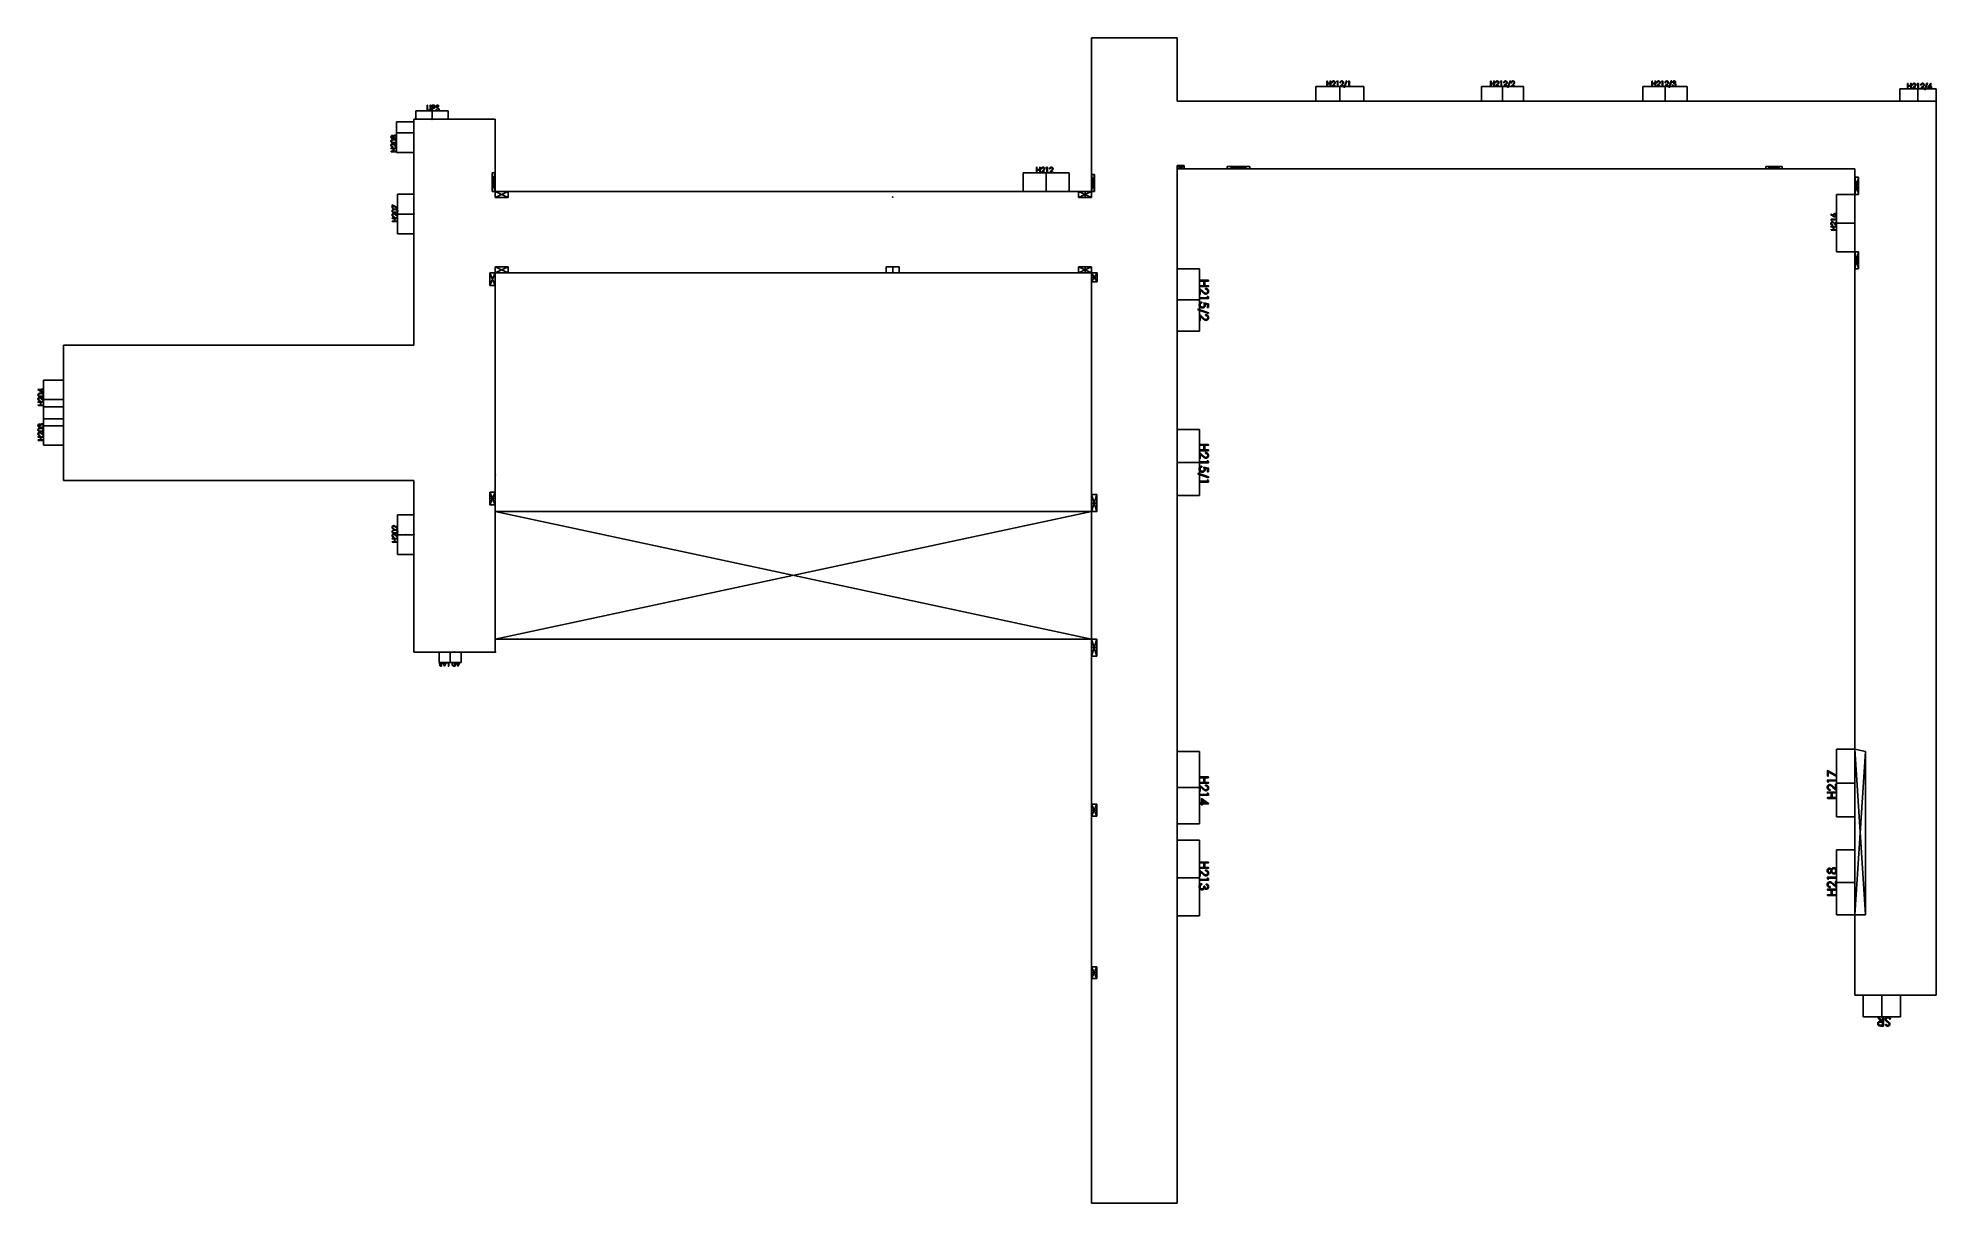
# Model space of a CAD drawing. Header units: millimetres. Extents: x -12656 to 39875, y -15250 to 17000.
import ezdxf

# ---------------------------------------------------------------- set-up
doc = ezdxf.new("R2010")
doc.units = ezdxf.units.MM
doc.header["$PDSIZE"] = -1

msp = doc.modelspace()

# ---------------------------------------------------------------- linework, layer by layer
at = {"color": 7, "linetype": 'Continuous'}
for p, q in [((16500, 12750), (16500, 17000)), ((16500, 17000), (18875, 17000)), ((18875, 17000), (18875, 15250)), ((39875, 15250), (18875, 15250)), ((22469, 15250), (24281, 15250)), ((22709, 15250), (22709, 15656)), ((22709, 15656), (24041, 15656)), ((22709, 15250), (24041, 15250)), ((23375, 15656), (23375, 15250)), ((24041, 15250), (24041, 15656)), ((27031, 15250), (28719, 15250)), ((27295, 15250), (27295, 15656)), ((27295, 15656), (28455, 15656)), ((27295, 15250), (28455, 15250)), ((27875, 15656), (27875, 15250)), ((28455, 15250), (28455, 15656)), ((31759, 15250), (31759, 15656)), ((31759, 15656), (32991, 15656)), ((31759, 15250), (33244, 15250)), ((31759, 15250), (32991, 15250)), ((32375, 15656), (32375, 15250)), ((32991, 15250), (32991, 15656)), ((39875, 15591), (38875, 15591)), ((38875, 15250), (38875, 15591)), ((38875, 15250), (39875, 15250)), ((39875, 15250), (38875, 15250)), ((39375, 15591), (39375, 15250)), ((39875, 15250), (39875, 15591)), ((39875, 15250), (39875, -9500)), ((39875, 15250), (39875, 12389)), ((-2250, 8500), (-2250, 14750)), ((-2250, 14750), (0, 14750)), ((-2194, 14986), (-1306, 14986)), ((-2194, 14986), (-2194, 14750)), ((-1750, 14986), (-1750, 14750)), ((-1306, 14986), (-1306, 14750)), ((0, 14750), (0, 12750)), ((-2733, 14375), (-2733, 14674)), ((-2733, 14674), (-2250, 14674)), ((-2280, 14375), (-2733, 14375)), ((-2733, 14375), (-2250, 14375)), ((-2733, 14375), (-2733, 13826)), ((-2733, 13826), (-2250, 13826)), ((0, 13270), (-82, 13270)), ((-82, 12750), (-82, 13270)), ((-82, 12750), (0, 13270)), ((0, 12750), (-82, 13270)), ((0, 12750), (0, 13270)), ((14612, 12750), (14612, 13270)), ((14612, 13270), (15888, 13270)), ((15250, 13270), (15250, 12750)), ((15888, 12750), (15888, 13270)), ((16500, 12750), (16588, 13220)), ((16500, 12750), (16500, 13220)), ((16500, 13220), (16588, 13220)), ((16588, 12750), (16500, 13220)), ((16588, 12750), (16588, 13220)), ((18875, 13375), (19062, 13470)), ((18875, 13375), (18875, 13470)), ((18875, 13470), (19062, 13470)), ((19062, 13375), (18875, 13470)), ((18875, 13375), (37625, 13375)), ((18875, 13375), (18875, -15250)), ((18875, 13375), (19062, 13375)), ((18969, 13470), (18969, 13375)), ((19062, 13375), (19062, 13470)), ((20261, 13375), (20886, 13445)), ((20261, 13375), (20261, 13445)), ((20261, 13445), (20886, 13445)), ((20886, 13375), (20261, 13445)), ((20261, 13375), (20886, 13375)), ((20573, 13445), (20573, 13375)), ((20886, 13375), (20886, 13445)), ((35618, 13445), (35168, 13445)), ((35168, 13375), (35168, 13445)), ((35168, 13375), (35618, 13445)), ((35618, 13375), (35168, 13445)), ((35618, 13375), (35168, 13375)), ((35618, 13375), (35618, 13445)), ((37625, -9500), (37625, 13375)), ((37625, 12667), (37728, 13142)), ((37625, 12667), (37625, 13142)), ((37625, 13142), (37728, 13142)), ((37728, 12667), (37625, 13142)), ((37728, 12667), (37728, 13142)), ((-2702, 12674), (-2250, 12674)), ((-2702, 12674), (-2702, 11576)), ((0, 12750), (-82, 12750)), ((0, 12750), (16500, 12750)), ((0, 12588), (355, 12750)), ((0, 12750), (355, 12750)), ((0, 12750), (0, 12588)), ((355, 12588), (0, 12750)), ((355, 12750), (355, 12588)), ((10822, 12750), (11178, 12750)), ((14612, 12750), (15888, 12750)), ((16145, 12588), (16500, 12750)), ((16145, 12750), (16500, 12750)), ((16145, 12750), (16145, 12588)), ((16500, 12588), (16145, 12750)), ((16322, 12588), (16322, 12750)), ((16500, 12750), (16500, 12588)), ((16500, 12750), (16588, 12750)), ((37625, 12667), (37118, 12667)), ((37118, 12667), (37118, 11083)), ((37625, 12667), (37625, 11083)), ((37625, 12667), (37728, 12667)), ((-2250, 12125), (-2702, 12125)), ((0, 12588), (355, 12588)), ((16145, 12588), (16500, 12588)), ((-2702, 11576), (-2250, 11576)), ((37118, 11875), (37625, 11875)), ((37625, 11083), (37118, 11083)), ((37625, 11083), (37625, 10608)), ((37625, 11083), (37728, 11083)), ((37625, 11083), (37728, 10608)), ((37728, 11083), (37625, 10608)), ((37625, 11083), (37728, 11083)), ((37625, 10608), (37625, 11083)), ((37728, 11083), (37728, 10608)), ((355, 10662), (0, 10500)), ((0, 10662), (355, 10662)), ((0, 10662), (355, 10500)), ((0, 10500), (0, 10662)), ((355, 10500), (355, 10662)), ((10822, 10662), (11178, 10662)), ((10822, 10500), (10822, 10662)), ((11000, 10662), (11000, 10500)), ((11178, 10500), (11178, 10662)), ((16500, 10662), (16145, 10500)), ((16145, 10662), (16500, 10500)), ((16145, 10662), (16500, 10662)), ((16145, 10500), (16145, 10662)), ((16322, 10662), (16322, 10500)), ((16500, 10500), (16500, 10662)), ((18875, 10613), (19487, 10613)), ((18875, 10613), (18875, 8887)), ((19487, 10613), (19487, 8887)), ((37625, 10608), (37728, 10608)), ((0, 10500), (-150, 10500)), ((-150, 10500), (-150, 10148)), ((-150, 10148), (0, 10500)), ((0, 10148), (-150, 10500)), ((0, 10148), (-150, 10148)), ((16500, 10500), (0, 10500)), ((0, 0), (0, 10500)), ((0, 10500), (0, 10148)), ((10822, 10500), (11178, 10500)), ((16500, 10500), (16500, -15250)), ((16500, 10500), (16655, 10500)), ((16500, 10500), (16500, 10250)), ((16500, 10250), (16655, 10500)), ((16655, 10250), (16500, 10500)), ((16655, 10375), (16500, 10375)), ((16500, 10250), (16655, 10250)), ((16655, 10500), (16655, 10250)), ((19487, 9750), (18875, 9750)), ((-11950, 4750), (-11950, 8500)), ((-11950, 8500), (-2250, 8500)), ((18875, 8887), (19487, 8887)), ((-11950, 7525), (-12502, 7525)), ((-12502, 6458), (-12502, 7525)), ((-11950, 6458), (-11950, 7525)), ((-12502, 6992), (-11950, 6992)), ((-11950, 6793), (-12502, 6793)), ((-12502, 5725), (-12502, 6793)), ((-11950, 6458), (-12502, 6458)), ((-11950, 5725), (-11950, 6793)), ((-12502, 6259), (-11950, 6259)), ((18875, 6165), (19487, 6165)), ((18875, 6165), (18875, 4335)), ((19487, 6165), (19487, 4335)), ((-11950, 5725), (-12502, 5725)), ((-2250, 4750), (-11950, 4750)), ((-2250, 0), (-2250, 4750)), ((19487, 5250), (18875, 5250)), ((-150, 4426), (0, 4426)), ((-150, 4426), (-150, 4074)), ((-150, 4074), (0, 4426)), ((0, 4074), (-150, 4426)), ((-150, 4250), (0, 4250)), ((0, 4426), (0, 4074)), ((16500, 4362), (16645, 4362)), ((16500, 4362), (16500, 3888)), ((16500, 3888), (16645, 4362)), ((16645, 3888), (16500, 4362)), ((16645, 4362), (16645, 3888)), ((18875, 4335), (19487, 4335)), ((-2702, 3799), (-2250, 3799)), ((-2702, 3799), (-2702, 2701)), ((-150, 4074), (0, 4074)), ((0, 362), (0, 3888)), ((0, 362), (16500, 3888)), ((0, 3888), (16500, 3888)), ((0, 3888), (0, 362)), ((16500, 362), (0, 3888)), ((16500, 3888), (9925, 3888)), ((16645, 4125), (16500, 4125)), ((16500, 3888), (16645, 3888)), ((16500, 3888), (16500, -112)), ((16500, 3888), (16500, 362)), ((-2250, 3250), (-2702, 3250)), ((-2250, 3644), (-2250, 2856)), ((-2702, 2701), (-2250, 2701)), ((0, 0), (-2250, 0)), ((-1554, 0), (-1554, -285)), ((-1554, 0), (-946, 0)), ((-1250, -285), (-1250, 0)), ((-946, 0), (-946, -285)), ((16500, 362), (0, 362)), ((0, 362), (16500, 362)), ((16500, 362), (16645, 362)), ((16500, 362), (16500, -112)), ((16500, -112), (16645, 362)), ((16645, -112), (16500, 362)), ((16645, 125), (16500, 125)), ((16645, 362), (16645, -112)), ((-1554, -285), (-946, -285)), ((-1250, -285), (-1554, -285)), ((16500, -112), (16645, -112)), ((18875, -2750), (19487, -2750)), ((18875, -2750), (18875, -4750)), ((19487, -2750), (19487, -4750)), ((37625, -2690), (37118, -2690)), ((37118, -2690), (37118, -4560)), ((37625, -2690), (37625, -4560)), ((37924, -2749), (37625, -2690)), ((37625, -2690), (37625, -7274)), ((37924, -7274), (37625, -2690)), ((37625, -7274), (37924, -2749)), ((37924, -2749), (37924, -7274)), ((37118, -3625), (37625, -3625)), ((16500, -3999), (16500, -4324)), ((19487, -3750), (18875, -3750)), ((16500, -4212), (16645, -4212)), ((16500, -4212), (16500, -4538)), ((16645, -4212), (16500, -4538)), ((16645, -4538), (16500, -4212)), ((16645, -4375), (16500, -4375)), ((16500, -4538), (16645, -4538)), ((16645, -4212), (16645, -4538)), ((16645, -4212), (16645, -4324)), ((37625, -4560), (37118, -4560)), ((18875, -4750), (19487, -4750)), ((18875, -5201), (19487, -5201)), ((18875, -5201), (18875, -7299)), ((19487, -5201), (19487, -7299)), ((16500, -5663), (16500, -5988)), ((37625, -5476), (37118, -5476)), ((37118, -5476), (37118, -7274)), ((37625, -5476), (37625, -7274)), ((19487, -6250), (18875, -6250)), ((37118, -6375), (37625, -6375)), ((18875, -7299), (19487, -7299)), ((37625, -7274), (37118, -7274)), ((37924, -7274), (37625, -7274)), ((16500, -8712), (16645, -8712)), ((16500, -8712), (16500, -9038)), ((16500, -9038), (16645, -8712)), ((16645, -9038), (16500, -8712)), ((16645, -8875), (16500, -8875)), ((16645, -8712), (16645, -9038)), ((16500, -9038), (16645, -9038)), ((37625, -9500), (39875, -9500)), ((37854, -9500), (38896, -9500)), ((37854, -9500), (37854, -10100)), ((38375, -10100), (38375, -9500)), ((38896, -9500), (38896, -10100)), ((37854, -10100), (38896, -10100)), ((16500, -15250), (18875, -15250))]:
    msp.add_line(p, q, dxfattribs=at)
at = {"color": 7, "linetype": 'Continuous', "flags": 128}
for points in [[(23017, 15806), (23030, 15806), (23030, 15806), (23030, 15745), (23030, 15745), (23107, 15745), (23107, 15745), (23107, 15806), (23107, 15806), (23121, 15806), (23121, 15806), (23121, 15656), (23121, 15656), (23107, 15656), (23107, 15656), (23107, 15730), (23107, 15730), (23030, 15730), (23030, 15730), (23030, 15656), (23030, 15656), (23017, 15656), (23017, 15656), (23017, 15806)], [(23165, 15760), (23151, 15760), (23151, 15760), (23152, 15766), (23153, 15771), (23154, 15776), (23155, 15780), (23157, 15785), (23160, 15789), (23163, 15793), (23166, 15796), (23170, 15800), (23173, 15802), (23177, 15805), (23182, 15807), (23186, 15808), (23191, 15809), (23195, 15810), (23200, 15810), (23200, 15810), (23205, 15810), (23210, 15809), (23214, 15808), (23219, 15807), (23223, 15805), (23226, 15803), (23230, 15800), (23233, 15797), (23236, 15794), (23239, 15790), (23241, 15786), (23243, 15783), (23244, 15779), (23245, 15774), (23245, 15770), (23246, 15766), (23246, 15766), (23245, 15759), (23244, 15753), (23242, 15748), (23239, 15742), (23238, 15739), (23236, 15736), (23233, 15732), (23230, 15729), (23227, 15725), (23224, 15721), (23220, 15717), (23215, 15712), (23215, 15712), (23178, 15672), (23178, 15672), (23248, 15672), (23248, 15672), (23248, 15656), (23248, 15656), (23146, 15656), (23146, 15656), (23204, 15719), (23204, 15719), (23208, 15723), (23212, 15727), (23215, 15731), (23218, 15735), (23221, 15738), (23223, 15741), (23225, 15743), (23227, 15746), (23229, 15750), (23231, 15755), (23232, 15760), (23232, 15765), (23232, 15765), (23232, 15768), (23232, 15771), (23231, 15773), (23230, 15776), (23229, 15779), (23227, 15781), (23225, 15784), (23223, 15786), (23220, 15788), (23218, 15790), (23215, 15791), (23212, 15793), (23209, 15794), (23206, 15794), (23203, 15795), (23200, 15795), (23200, 15795), (23196, 15795), (23193, 15794), (23190, 15794), (23186, 15793), (23184, 15791), (23181, 15790), (23178, 15788), (23176, 15786), (23173, 15783), (23172, 15781), (23170, 15778), (23168, 15775), (23167, 15772), (23166, 15768), (23165, 15764), (23165, 15760)], [(23293, 15806), (23321, 15806), (23321, 15806), (23321, 15656), (23321, 15656), (23307, 15656), (23307, 15656), (23307, 15791), (23307, 15791), (23284, 15791), (23284, 15791), (23293, 15806)], [(23396, 15760), (23382, 15760), (23382, 15760), (23383, 15766), (23383, 15771), (23385, 15776), (23386, 15780), (23388, 15785), (23391, 15789), (23393, 15793), (23397, 15796), (23400, 15800), (23404, 15802), (23408, 15805), (23412, 15807), (23417, 15808), (23421, 15809), (23426, 15810), (23431, 15810), (23431, 15810), (23436, 15810), (23441, 15809), (23445, 15808), (23449, 15807), (23453, 15805), (23457, 15803), (23461, 15800), (23464, 15797), (23467, 15794), (23469, 15790), (23472, 15786), (23473, 15783), (23475, 15779), (23476, 15774), (23476, 15770), (23476, 15766), (23476, 15766), (23476, 15759), (23475, 15753), (23473, 15748), (23470, 15742), (23468, 15739), (23466, 15736), (23464, 15732), (23461, 15729), (23458, 15725), (23454, 15721), (23450, 15717), (23446, 15712), (23446, 15712), (23409, 15672), (23409, 15672), (23478, 15672), (23478, 15672), (23478, 15656), (23478, 15656), (23376, 15656), (23376, 15656), (23435, 15719), (23435, 15719), (23439, 15723), (23443, 15727), (23446, 15731), (23449, 15735), (23452, 15738), (23454, 15741), (23456, 15743), (23458, 15746), (23460, 15750), (23462, 15755), (23463, 15760), (23463, 15765), (23463, 15765), (23463, 15768), (23462, 15771), (23462, 15773), (23461, 15776), (23459, 15779), (23458, 15781), (23456, 15784), (23454, 15786), (23451, 15788), (23449, 15790), (23446, 15791), (23443, 15793), (23440, 15794), (23437, 15794), (23434, 15795), (23430, 15795), (23430, 15795), (23427, 15795), (23424, 15794), (23420, 15794), (23417, 15793), (23414, 15791), (23412, 15790), (23409, 15788), (23407, 15786), (23404, 15783), (23402, 15781), (23401, 15778), (23399, 15775), (23398, 15772), (23397, 15768), (23396, 15764), (23396, 15760)], [(23571, 15810), (23508, 15635), (23508, 15635), (23494, 15635), (23494, 15635), (23556, 15810), (23556, 15810), (23571, 15810)], [(23614, 15806), (23642, 15806), (23642, 15806), (23642, 15656), (23642, 15656), (23628, 15656), (23628, 15656), (23628, 15791), (23628, 15791), (23605, 15791), (23605, 15791), (23614, 15806)], [(27545, 15806), (27559, 15806), (27559, 15806), (27559, 15745), (27559, 15745), (27636, 15745), (27636, 15745), (27636, 15806), (27636, 15806), (27649, 15806), (27649, 15806), (27649, 15656), (27649, 15656), (27636, 15656), (27636, 15656), (27636, 15730), (27636, 15730), (27559, 15730), (27559, 15730), (27559, 15656), (27559, 15656), (27545, 15656), (27545, 15656), (27545, 15806)], [(27693, 15760), (27680, 15760), (27680, 15760), (27680, 15766), (27681, 15771), (27682, 15776), (27684, 15780), (27686, 15785), (27688, 15789), (27691, 15793), (27694, 15796), (27698, 15800), (27702, 15802), (27706, 15805), (27710, 15807), (27714, 15808), (27719, 15809), (27724, 15810), (27729, 15810), (27729, 15810), (27734, 15810), (27738, 15809), (27743, 15808), (27747, 15807), (27751, 15805), (27755, 15803), (27758, 15800), (27761, 15797), (27764, 15794), (27767, 15790), (27769, 15786), (27771, 15783), (27772, 15779), (27773, 15774), (27774, 15770), (27774, 15766), (27774, 15766), (27774, 15759), (27772, 15753), (27771, 15748), (27768, 15742), (27766, 15739), (27764, 15736), (27762, 15732), (27759, 15729), (27755, 15725), (27752, 15721), (27748, 15717), (27744, 15712), (27744, 15712), (27706, 15672), (27706, 15672), (27776, 15672), (27776, 15672), (27776, 15656), (27776, 15656), (27674, 15656), (27674, 15656), (27732, 15719), (27732, 15719), (27736, 15723), (27740, 15727), (27744, 15731), (27747, 15735), (27749, 15738), (27752, 15741), (27754, 15743), (27755, 15746), (27758, 15750), (27759, 15755), (27760, 15760), (27761, 15765), (27761, 15765), (27760, 15768), (27760, 15771), (27759, 15773), (27758, 15776), (27757, 15779), (27755, 15781), (27753, 15784), (27751, 15786), (27749, 15788), (27746, 15790), (27743, 15791), (27741, 15793), (27738, 15794), (27735, 15794), (27731, 15795), (27728, 15795), (27728, 15795), (27725, 15795), (27721, 15794), (27718, 15794), (27715, 15793), (27712, 15791), (27709, 15790), (27707, 15788), (27704, 15786), (27702, 15783), (27700, 15781), (27698, 15778), (27697, 15775), (27695, 15772), (27694, 15768), (27694, 15764), (27693, 15760)], [(27821, 15806), (27849, 15806), (27849, 15806), (27849, 15656), (27849, 15656), (27836, 15656), (27836, 15656), (27836, 15791), (27836, 15791), (27812, 15791), (27812, 15791), (27821, 15806)], [(27924, 15760), (27911, 15760), (27911, 15760), (27911, 15766), (27912, 15771), (27913, 15776), (27914, 15780), (27917, 15785), (27919, 15789), (27922, 15793), (27925, 15796), (27929, 15800), (27932, 15802), (27936, 15805), (27941, 15807), (27945, 15808), (27950, 15809), (27954, 15810), (27959, 15810), (27959, 15810), (27964, 15810), (27969, 15809), (27974, 15808), (27978, 15807), (27982, 15805), (27986, 15803), (27989, 15800), (27992, 15797), (27995, 15794), (27998, 15790), (28000, 15786), (28002, 15783), (28003, 15779), (28004, 15774), (28005, 15770), (28005, 15766), (28005, 15766), (28004, 15759), (28003, 15753), (28001, 15748), (27999, 15742), (27997, 15739), (27995, 15736), (27992, 15732), (27989, 15729), (27986, 15725), (27983, 15721), (27979, 15717), (27974, 15712), (27974, 15712), (27937, 15672), (27937, 15672), (28007, 15672), (28007, 15672), (28007, 15656), (28007, 15656), (27905, 15656), (27905, 15656), (27963, 15719), (27963, 15719), (27967, 15723), (27971, 15727), (27975, 15731), (27978, 15735), (27980, 15738), (27983, 15741), (27984, 15743), (27986, 15746), (27988, 15750), (27990, 15755), (27991, 15760), (27991, 15765), (27991, 15765), (27991, 15768), (27991, 15771), (27990, 15773), (27989, 15776), (27988, 15779), (27986, 15781), (27984, 15784), (27982, 15786), (27979, 15788), (27977, 15790), (27974, 15791), (27971, 15793), (27968, 15794), (27965, 15794), (27962, 15795), (27959, 15795), (27959, 15795), (27955, 15795), (27952, 15794), (27949, 15794), (27946, 15793), (27943, 15791), (27940, 15790), (27937, 15788), (27935, 15786), (27933, 15783), (27931, 15781), (27929, 15778), (27927, 15775), (27926, 15772), (27925, 15768), (27924, 15764), (27924, 15760)], [(28099, 15810), (28036, 15635), (28036, 15635), (28022, 15635), (28022, 15635), (28085, 15810), (28085, 15810), (28099, 15810)], [(28130, 15760), (28116, 15760), (28116, 15760), (28117, 15766), (28117, 15771), (28119, 15776), (28120, 15780), (28122, 15785), (28125, 15789), (28128, 15793), (28131, 15796), (28134, 15800), (28138, 15802), (28142, 15805), (28146, 15807), (28151, 15808), (28155, 15809), (28160, 15810), (28165, 15810), (28165, 15810), (28170, 15810), (28175, 15809), (28179, 15808), (28184, 15807), (28188, 15805), (28191, 15803), (28195, 15800), (28198, 15797), (28201, 15794), (28204, 15790), (28206, 15786), (28207, 15783), (28209, 15779), (28210, 15774), (28210, 15770), (28211, 15766), (28211, 15766), (28210, 15759), (28209, 15753), (28207, 15748), (28204, 15742), (28203, 15739), (28201, 15736), (28198, 15732), (28195, 15729), (28192, 15725), (28188, 15721), (28185, 15717), (28180, 15712), (28180, 15712), (28143, 15672), (28143, 15672), (28212, 15672), (28212, 15672), (28212, 15656), (28212, 15656), (28111, 15656), (28111, 15656), (28169, 15719), (28169, 15719), (28173, 15723), (28177, 15727), (28180, 15731), (28183, 15735), (28186, 15738), (28188, 15741), (28190, 15743), (28192, 15746), (28194, 15750), (28196, 15755), (28197, 15760), (28197, 15765), (28197, 15765), (28197, 15768), (28197, 15771), (28196, 15773), (28195, 15776), (28193, 15779), (28192, 15781), (28190, 15784), (28188, 15786), (28185, 15788), (28183, 15790), (28180, 15791), (28177, 15793), (28174, 15794), (28171, 15794), (28168, 15795), (28165, 15795), (28165, 15795), (28161, 15795), (28158, 15794), (28154, 15794), (28151, 15793), (28148, 15791), (28146, 15790), (28143, 15788), (28141, 15786), (28138, 15783), (28136, 15781), (28135, 15778), (28133, 15775), (28132, 15772), (28131, 15768), (28130, 15764), (28130, 15760)], [(32009, 15806), (32022, 15806), (32022, 15806), (32022, 15745), (32022, 15745), (32099, 15745), (32099, 15745), (32099, 15806), (32099, 15806), (32113, 15806), (32113, 15806), (32113, 15656), (32113, 15656), (32099, 15656), (32099, 15656), (32099, 15730), (32099, 15730), (32022, 15730), (32022, 15730), (32022, 15656), (32022, 15656), (32009, 15656), (32009, 15656), (32009, 15806)], [(32157, 15760), (32143, 15760), (32143, 15760), (32144, 15766), (32145, 15771), (32146, 15776), (32147, 15780), (32149, 15785), (32152, 15789), (32155, 15793), (32158, 15796), (32162, 15800), (32165, 15802), (32169, 15805), (32173, 15807), (32178, 15808), (32183, 15809), (32187, 15810), (32192, 15810), (32192, 15810), (32197, 15810), (32202, 15809), (32206, 15808), (32211, 15807), (32215, 15805), (32218, 15803), (32222, 15800), (32225, 15797), (32228, 15794), (32231, 15790), (32233, 15786), (32235, 15783), (32236, 15779), (32237, 15774), (32237, 15770), (32238, 15766), (32238, 15766), (32237, 15759), (32236, 15753), (32234, 15748), (32231, 15742), (32230, 15739), (32228, 15736), (32225, 15732), (32222, 15729), (32219, 15725), (32216, 15721), (32212, 15717), (32207, 15712), (32207, 15712), (32170, 15672), (32170, 15672), (32240, 15672), (32240, 15672), (32240, 15656), (32240, 15656), (32138, 15656), (32138, 15656), (32196, 15719), (32196, 15719), (32200, 15723), (32204, 15727), (32207, 15731), (32210, 15735), (32213, 15738), (32215, 15741), (32217, 15743), (32219, 15746), (32221, 15750), (32223, 15755), (32224, 15760), (32224, 15765), (32224, 15765), (32224, 15768), (32224, 15771), (32223, 15773), (32222, 15776), (32220, 15779), (32219, 15781), (32217, 15784), (32215, 15786), (32212, 15788), (32210, 15790), (32207, 15791), (32204, 15793), (32201, 15794), (32198, 15794), (32195, 15795), (32192, 15795), (32192, 15795), (32188, 15795), (32185, 15794), (32182, 15794), (32178, 15793), (32176, 15791), (32173, 15790), (32170, 15788), (32168, 15786), (32165, 15783), (32163, 15781), (32162, 15778), (32160, 15775), (32159, 15772), (32158, 15768), (32157, 15764), (32157, 15760)], [(32285, 15806), (32313, 15806), (32313, 15806), (32313, 15656), (32313, 15656), (32299, 15656), (32299, 15656), (32299, 15791), (32299, 15791), (32276, 15791), (32276, 15791), (32285, 15806)], [(32388, 15760), (32374, 15760), (32374, 15760), (32375, 15766), (32375, 15771), (32376, 15776), (32378, 15780), (32380, 15785), (32383, 15789), (32385, 15793), (32389, 15796), (32392, 15800), (32396, 15802), (32400, 15805), (32404, 15807), (32409, 15808), (32413, 15809), (32418, 15810), (32423, 15810), (32423, 15810), (32428, 15810), (32433, 15809), (32437, 15808), (32441, 15807), (32445, 15805), (32449, 15803), (32453, 15800), (32456, 15797), (32459, 15794), (32461, 15790), (32464, 15786), (32465, 15783), (32467, 15779), (32468, 15774), (32468, 15770), (32468, 15766), (32468, 15766), (32468, 15759), (32467, 15753), (32465, 15748), (32462, 15742), (32460, 15739), (32458, 15736), (32456, 15732), (32453, 15729), (32450, 15725), (32446, 15721), (32442, 15717), (32438, 15712), (32438, 15712), (32401, 15672), (32401, 15672), (32470, 15672), (32470, 15672), (32470, 15656), (32470, 15656), (32368, 15656), (32368, 15656), (32427, 15719), (32427, 15719), (32431, 15723), (32435, 15727), (32438, 15731), (32441, 15735), (32444, 15738), (32446, 15741), (32448, 15743), (32450, 15746), (32452, 15750), (32454, 15755), (32455, 15760), (32455, 15765), (32455, 15765), (32455, 15768), (32454, 15771), (32454, 15773), (32453, 15776), (32451, 15779), (32450, 15781), (32448, 15784), (32446, 15786), (32443, 15788), (32441, 15790), (32438, 15791), (32435, 15793), (32432, 15794), (32429, 15794), (32426, 15795), (32422, 15795), (32422, 15795), (32419, 15795), (32416, 15794), (32412, 15794), (32409, 15793), (32406, 15791), (32404, 15790), (32401, 15788), (32398, 15786), (32396, 15783), (32394, 15781), (32393, 15778), (32391, 15775), (32390, 15772), (32389, 15768), (32388, 15764), (32388, 15760)], [(32563, 15810), (32500, 15635), (32500, 15635), (32486, 15635), (32486, 15635), (32548, 15810), (32548, 15810), (32563, 15810)], [(32593, 15772), (32580, 15772), (32580, 15772), (32581, 15776), (32583, 15781), (32584, 15785), (32586, 15788), (32588, 15792), (32591, 15795), (32593, 15798), (32596, 15800), (32599, 15803), (32602, 15805), (32606, 15806), (32609, 15808), (32613, 15809), (32617, 15810), (32621, 15810), (32625, 15810), (32625, 15810), (32630, 15810), (32636, 15809), (32642, 15807), (32647, 15805), (32652, 15802), (32656, 15799), (32660, 15795), (32663, 15790), (32665, 15786), (32667, 15781), (32668, 15776), (32668, 15771), (32668, 15771), (32668, 15767), (32667, 15762), (32666, 15758), (32664, 15754), (32662, 15750), (32659, 15747), (32655, 15743), (32651, 15740), (32651, 15740), (32656, 15738), (32660, 15735), (32664, 15732), (32667, 15728), (32667, 15728), (32669, 15725), (32671, 15722), (32673, 15718), (32674, 15715), (32675, 15712), (32676, 15708), (32676, 15705), (32676, 15701), (32676, 15701), (32676, 15695), (32674, 15689), (32672, 15683), (32669, 15677), (32666, 15671), (32661, 15667), (32656, 15662), (32651, 15659), (32645, 15656), (32638, 15654), (32631, 15653), (32624, 15653), (32624, 15653), (32619, 15653), (32615, 15653), (32610, 15654), (32606, 15655), (32602, 15657), (32598, 15659), (32595, 15661), (32591, 15664), (32588, 15667), (32585, 15670), (32583, 15674), (32580, 15678), (32578, 15682), (32577, 15687), (32575, 15692), (32574, 15697), (32574, 15697), (32588, 15697), (32588, 15697), (32589, 15693), (32590, 15690), (32591, 15687), (32593, 15685), (32594, 15682), (32596, 15680), (32598, 15678), (32599, 15676), (32599, 15676), (32602, 15674), (32605, 15673), (32608, 15671), (32611, 15670), (32614, 15669), (32617, 15669), (32621, 15668), (32624, 15668), (32624, 15668), (32629, 15668), (32633, 15669), (32636, 15669), (32640, 15670), (32643, 15672), (32647, 15673), (32649, 15675), (32652, 15678), (32655, 15680), (32657, 15682), (32659, 15685), (32660, 15688), (32661, 15691), (32662, 15694), (32662, 15697), (32663, 15700), (32663, 15700), (32662, 15704), (32661, 15708), (32660, 15712), (32657, 15716), (32655, 15719), (32651, 15722), (32648, 15725), (32644, 15727), (32641, 15728), (32639, 15729), (32636, 15729), (32632, 15730), (32629, 15730), (32625, 15731), (32621, 15731), (32616, 15731), (32616, 15731), (32616, 15747), (32616, 15747), (32622, 15747), (32627, 15748), (32632, 15749), (32637, 15750), (32642, 15752), (32645, 15754), (32648, 15757), (32651, 15759), (32653, 15762), (32654, 15765), (32655, 15768), (32655, 15771), (32655, 15771), (32655, 15774), (32654, 15776), (32654, 15778), (32653, 15780), (32652, 15782), (32650, 15784), (32648, 15786), (32646, 15788), (32644, 15790), (32642, 15791), (32639, 15792), (32637, 15793), (32634, 15794), (32631, 15794), (32628, 15795), (32625, 15795), (32625, 15795), (32620, 15795), (32615, 15794), (32611, 15792), (32606, 15790), (32605, 15788), (32603, 15787), (32601, 15785), (32599, 15783), (32598, 15780), (32596, 15778), (32595, 15775), (32593, 15772)], [(39085, 15741), (39098, 15741), (39098, 15741), (39098, 15680), (39098, 15680), (39175, 15680), (39175, 15680), (39175, 15741), (39175, 15741), (39188, 15741), (39188, 15741), (39188, 15591), (39188, 15591), (39175, 15591), (39175, 15591), (39175, 15664), (39175, 15664), (39098, 15664), (39098, 15664), (39098, 15591), (39098, 15591), (39085, 15591), (39085, 15591), (39085, 15741)], [(39233, 15695), (39219, 15695), (39219, 15695), (39220, 15700), (39220, 15706), (39222, 15710), (39223, 15715), (39225, 15719), (39228, 15724), (39230, 15727), (39234, 15731), (39237, 15734), (39241, 15737), (39245, 15740), (39249, 15742), (39254, 15743), (39258, 15744), (39263, 15745), (39268, 15745), (39268, 15745), (39273, 15745), (39278, 15744), (39282, 15743), (39286, 15742), (39290, 15740), (39294, 15738), (39298, 15735), (39301, 15732), (39304, 15728), (39306, 15725), (39309, 15721), (39310, 15717), (39312, 15713), (39313, 15709), (39313, 15705), (39313, 15701), (39313, 15701), (39313, 15694), (39312, 15688), (39310, 15682), (39307, 15677), (39305, 15674), (39303, 15671), (39301, 15667), (39298, 15664), (39295, 15660), (39291, 15656), (39287, 15651), (39283, 15647), (39283, 15647), (39246, 15607), (39246, 15607), (39315, 15607), (39315, 15607), (39315, 15591), (39315, 15591), (39213, 15591), (39213, 15591), (39272, 15653), (39272, 15653), (39276, 15658), (39280, 15662), (39283, 15666), (39286, 15669), (39289, 15673), (39291, 15676), (39293, 15678), (39295, 15681), (39297, 15685), (39299, 15690), (39300, 15694), (39300, 15699), (39300, 15699), (39300, 15702), (39299, 15705), (39299, 15708), (39298, 15711), (39296, 15714), (39295, 15716), (39293, 15718), (39291, 15721), (39288, 15723), (39286, 15725), (39283, 15726), (39280, 15727), (39277, 15728), (39274, 15729), (39271, 15730), (39267, 15730), (39267, 15730), (39264, 15730), (39261, 15729), (39257, 15728), (39254, 15727), (39251, 15726), (39249, 15725), (39246, 15723), (39244, 15721), (39241, 15718), (39239, 15716), (39238, 15713), (39236, 15710), (39235, 15706), (39234, 15703), (39233, 15699), (39233, 15695)], [(39361, 15741), (39388, 15741), (39388, 15741), (39388, 15591), (39388, 15591), (39375, 15591), (39375, 15591), (39375, 15726), (39375, 15726), (39352, 15726), (39352, 15726), (39361, 15741)], [(39463, 15695), (39450, 15695), (39450, 15695), (39450, 15700), (39451, 15706), (39452, 15710), (39454, 15715), (39456, 15719), (39458, 15724), (39461, 15727), (39465, 15731), (39468, 15734), (39472, 15737), (39476, 15740), (39480, 15742), (39484, 15743), (39489, 15744), (39494, 15745), (39499, 15745), (39499, 15745), (39504, 15745), (39509, 15744), (39513, 15743), (39517, 15742), (39521, 15740), (39525, 15738), (39528, 15735), (39532, 15732), (39535, 15728), (39537, 15725), (39539, 15721), (39541, 15717), (39542, 15713), (39543, 15709), (39544, 15705), (39544, 15701), (39544, 15701), (39544, 15694), (39543, 15688), (39541, 15682), (39538, 15677), (39536, 15674), (39534, 15671), (39532, 15667), (39529, 15664), (39526, 15660), (39522, 15656), (39518, 15651), (39514, 15647), (39514, 15647), (39476, 15607), (39476, 15607), (39546, 15607), (39546, 15607), (39546, 15591), (39546, 15591), (39444, 15591), (39444, 15591), (39502, 15653), (39502, 15653), (39507, 15658), (39510, 15662), (39514, 15666), (39517, 15669), (39520, 15673), (39522, 15676), (39524, 15678), (39525, 15681), (39528, 15685), (39529, 15690), (39530, 15694), (39531, 15699), (39531, 15699), (39531, 15702), (39530, 15705), (39529, 15708), (39528, 15711), (39527, 15714), (39525, 15716), (39524, 15718), (39521, 15721), (39519, 15723), (39516, 15725), (39514, 15726), (39511, 15727), (39508, 15728), (39505, 15729), (39502, 15730), (39498, 15730), (39498, 15730), (39495, 15730), (39491, 15729), (39488, 15728), (39485, 15727), (39482, 15726), (39479, 15725), (39477, 15723), (39474, 15721), (39472, 15718), (39470, 15716), (39468, 15713), (39467, 15710), (39466, 15706), (39465, 15703), (39464, 15699), (39463, 15695)], [(39638, 15745), (39576, 15570), (39576, 15570), (39562, 15570), (39562, 15570), (39624, 15745), (39624, 15745), (39638, 15745)], [(39732, 15745), (39735, 15745), (39735, 15745), (39735, 15641), (39735, 15641), (39752, 15641), (39752, 15641), (39752, 15626), (39752, 15626), (39735, 15626), (39735, 15626), (39735, 15591), (39735, 15591), (39721, 15591), (39721, 15591), (39721, 15626), (39721, 15626), (39650, 15626), (39650, 15626), (39732, 15745)], [(39721, 15641), (39721, 15706), (39721, 15706), (39676, 15641), (39676, 15641), (39721, 15641)], [(-1886, 15136), (-1872, 15136), (-1872, 15136), (-1872, 15046), (-1872, 15046), (-1872, 15043), (-1872, 15039), (-1872, 15036), (-1872, 15033), (-1872, 15031), (-1872, 15029), (-1872, 15028), (-1872, 15027), (-1872, 15027), (-1871, 15022), (-1870, 15018), (-1868, 15015), (-1867, 15012), (-1864, 15009), (-1861, 15006), (-1858, 15004), (-1854, 15002), (-1850, 15000), (-1846, 14999), (-1841, 14998), (-1837, 14998), (-1837, 14998), (-1833, 14998), (-1830, 14999), (-1826, 15000), (-1823, 15001), (-1820, 15003), (-1817, 15005), (-1814, 15007), (-1811, 15010), (-1809, 15013), (-1807, 15016), (-1806, 15019), (-1805, 15023), (-1805, 15023), (-1804, 15025), (-1804, 15027), (-1804, 15029), (-1804, 15032), (-1803, 15035), (-1803, 15038), (-1803, 15042), (-1803, 15046), (-1803, 15046), (-1803, 15136), (-1803, 15136), (-1790, 15136), (-1790, 15136), (-1790, 15046), (-1790, 15046), (-1790, 15041), (-1790, 15036), (-1790, 15032), (-1791, 15028), (-1791, 15024), (-1792, 15020), (-1793, 15016), (-1794, 15013), (-1795, 15010), (-1796, 15007), (-1797, 15004), (-1799, 15002), (-1801, 14999), (-1804, 14996), (-1806, 14994), (-1809, 14992), (-1812, 14990), (-1815, 14988), (-1818, 14986), (-1821, 14985), (-1825, 14984), (-1829, 14983), (-1832, 14983), (-1836, 14982), (-1836, 14982), (-1841, 14983), (-1845, 14983), (-1849, 14984), (-1853, 14985), (-1856, 14986), (-1860, 14987), (-1863, 14989), (-1866, 14991), (-1869, 14993), (-1872, 14996), (-1875, 14998), (-1877, 15001), (-1879, 15004), (-1881, 15007), (-1882, 15011), (-1883, 15014), (-1883, 15014), (-1884, 15017), (-1884, 15019), (-1885, 15023), (-1885, 15026), (-1886, 15031), (-1886, 15035), (-1886, 15040), (-1886, 15046), (-1886, 15046), (-1886, 15136)], [(-1751, 15136), (-1722, 15136), (-1722, 15136), (-1716, 15136), (-1710, 15136), (-1705, 15136), (-1701, 15136), (-1697, 15135), (-1693, 15135), (-1690, 15135), (-1688, 15134), (-1688, 15134), (-1685, 15133), (-1682, 15132), (-1679, 15131), (-1676, 15129), (-1674, 15127), (-1671, 15126), (-1669, 15123), (-1667, 15121), (-1665, 15118), (-1664, 15116), (-1662, 15113), (-1661, 15110), (-1660, 15107), (-1659, 15103), (-1659, 15100), (-1659, 15096), (-1659, 15096), (-1659, 15092), (-1659, 15089), (-1660, 15086), (-1661, 15082), (-1662, 15079), (-1663, 15076), (-1665, 15074), (-1667, 15071), (-1669, 15069), (-1671, 15067), (-1674, 15065), (-1676, 15063), (-1679, 15061), (-1682, 15060), (-1686, 15059), (-1689, 15058), (-1689, 15058), (-1692, 15057), (-1695, 15057), (-1699, 15057), (-1704, 15056), (-1709, 15056), (-1714, 15056), (-1720, 15056), (-1727, 15056), (-1727, 15056), (-1738, 15056), (-1738, 15056), (-1738, 14986), (-1738, 14986), (-1751, 14986), (-1751, 14986), (-1751, 15136)], [(-1738, 15121), (-1738, 15071), (-1738, 15071), (-1712, 15071), (-1712, 15071), (-1708, 15071), (-1704, 15071), (-1701, 15071), (-1698, 15071), (-1695, 15072), (-1692, 15072), (-1690, 15073), (-1688, 15073), (-1685, 15075), (-1682, 15077), (-1679, 15079), (-1677, 15082), (-1675, 15085), (-1673, 15089), (-1673, 15092), (-1672, 15096), (-1672, 15096), (-1673, 15100), (-1673, 15103), (-1675, 15106), (-1677, 15110), (-1679, 15112), (-1682, 15115), (-1685, 15117), (-1688, 15118), (-1690, 15119), (-1692, 15119), (-1694, 15120), (-1697, 15120), (-1700, 15121), (-1703, 15121), (-1707, 15121), (-1710, 15121), (-1710, 15121), (-1738, 15121)], [(-1644, 15015), (-1631, 15023), (-1631, 15023), (-1627, 15017), (-1624, 15012), (-1620, 15008), (-1616, 15004), (-1611, 15001), (-1607, 14999), (-1603, 14998), (-1598, 14998), (-1598, 14998), (-1594, 14998), (-1590, 14999), (-1587, 15000), (-1583, 15001), (-1580, 15003), (-1577, 15005), (-1574, 15008), (-1572, 15011), (-1571, 15014), (-1569, 15017), (-1569, 15020), (-1569, 15023), (-1569, 15023), (-1569, 15027), (-1570, 15031), (-1572, 15034), (-1574, 15038), (-1574, 15038), (-1576, 15041), (-1578, 15043), (-1581, 15046), (-1584, 15049), (-1588, 15052), (-1592, 15055), (-1596, 15059), (-1601, 15062), (-1601, 15062), (-1606, 15065), (-1610, 15069), (-1614, 15071), (-1617, 15074), (-1620, 15077), (-1622, 15079), (-1624, 15081), (-1626, 15082), (-1626, 15082), (-1628, 15085), (-1629, 15088), (-1631, 15090), (-1632, 15093), (-1633, 15096), (-1633, 15099), (-1634, 15102), (-1634, 15105), (-1634, 15105), (-1634, 15110), (-1633, 15114), (-1631, 15119), (-1629, 15123), (-1627, 15127), (-1623, 15130), (-1620, 15133), (-1616, 15136), (-1611, 15138), (-1607, 15139), (-1602, 15140), (-1597, 15140), (-1597, 15140), (-1592, 15140), (-1587, 15139), (-1582, 15137), (-1577, 15135), (-1575, 15133), (-1572, 15131), (-1570, 15129), (-1567, 15127), (-1565, 15124), (-1562, 15121), (-1560, 15118), (-1557, 15115), (-1557, 15115), (-1569, 15106), (-1569, 15106), (-1571, 15108), (-1574, 15111), (-1576, 15113), (-1578, 15115), (-1579, 15117), (-1581, 15119), (-1583, 15120), (-1585, 15121), (-1588, 15123), (-1591, 15124), (-1595, 15125), (-1599, 15125), (-1599, 15125), (-1603, 15124), (-1607, 15123), (-1611, 15122), (-1614, 15119), (-1617, 15116), (-1619, 15113), (-1620, 15110), (-1621, 15106), (-1621, 15106), (-1620, 15103), (-1620, 15101), (-1619, 15099), (-1618, 15096), (-1617, 15094), (-1615, 15092), (-1613, 15089), (-1611, 15086), (-1611, 15086), (-1610, 15086), (-1608, 15084), (-1606, 15083), (-1604, 15081), (-1601, 15079), (-1598, 15077), (-1595, 15074), (-1590, 15071), (-1590, 15071), (-1586, 15068), (-1581, 15064), (-1577, 15061), (-1573, 15058), (-1570, 15055), (-1567, 15052), (-1565, 15049), (-1563, 15046), (-1559, 15040), (-1557, 15034), (-1556, 15029), (-1555, 15023), (-1555, 15023), (-1555, 15019), (-1556, 15015), (-1557, 15011), (-1558, 15008), (-1560, 15004), (-1562, 15001), (-1565, 14998), (-1568, 14995), (-1571, 14992), (-1574, 14989), (-1578, 14987), (-1581, 14986), (-1585, 14984), (-1589, 14983), (-1594, 14983), (-1598, 14982), (-1598, 14982), (-1601, 14983), (-1605, 14983), (-1608, 14984), (-1611, 14984), (-1614, 14985), (-1617, 14987), (-1620, 14988), (-1623, 14990), (-1626, 14992), (-1628, 14994), (-1631, 14997), (-1634, 15000), (-1636, 15003), (-1639, 15007), (-1641, 15011), (-1644, 15015)], [(-2816, 14281), (-2814, 14284), (-2812, 14288), (-2810, 14291), (-2808, 14294), (-2806, 14296), (-2803, 14299), (-2801, 14301), (-2799, 14303), (-2796, 14304), (-2794, 14306), (-2791, 14307), (-2788, 14308), (-2785, 14309), (-2782, 14309), (-2779, 14309), (-2776, 14310), (-2776, 14310), (-2772, 14309), (-2768, 14309), (-2764, 14308), (-2760, 14307), (-2756, 14305), (-2752, 14303), (-2749, 14301), (-2745, 14298), (-2745, 14298), (-2741, 14295), (-2738, 14291), (-2735, 14286), (-2733, 14281), (-2731, 14276), (-2730, 14271), (-2729, 14265), (-2729, 14258), (-2729, 14258), (-2729, 14252), (-2730, 14247), (-2731, 14241), (-2732, 14237), (-2734, 14232), (-2737, 14228), (-2740, 14224), (-2743, 14221), (-2747, 14218), (-2751, 14215), (-2754, 14213), (-2758, 14211), (-2762, 14209), (-2767, 14209), (-2771, 14208), (-2775, 14208), (-2775, 14208), (-2778, 14208), (-2781, 14208), (-2784, 14209), (-2787, 14209), (-2790, 14210), (-2793, 14212), (-2795, 14213), (-2798, 14215), (-2801, 14217), (-2803, 14219), (-2805, 14221), (-2808, 14224), (-2810, 14227), (-2812, 14230), (-2814, 14234), (-2816, 14237), (-2816, 14237), (-2819, 14232), (-2822, 14228), (-2826, 14224), (-2830, 14221), (-2834, 14218), (-2839, 14217), (-2843, 14216), (-2848, 14215), (-2848, 14215), (-2853, 14216), (-2857, 14217), (-2862, 14219), (-2867, 14221), (-2871, 14224), (-2875, 14228), (-2878, 14232), (-2881, 14237), (-2883, 14242), (-2885, 14248), (-2886, 14253), (-2886, 14259), (-2886, 14259), (-2886, 14265), (-2885, 14271), (-2883, 14276), (-2881, 14281), (-2878, 14286), (-2875, 14290), (-2871, 14293), (-2867, 14296), (-2862, 14299), (-2857, 14301), (-2852, 14302), (-2848, 14302), (-2848, 14302), (-2843, 14302), (-2838, 14301), (-2834, 14299), (-2830, 14297), (-2826, 14294), (-2822, 14290), (-2819, 14286), (-2816, 14281)], [(-2808, 14092), (-2815, 14092), (-2822, 14093), (-2828, 14093), (-2834, 14094), (-2839, 14095), (-2845, 14096), (-2849, 14097), (-2853, 14099), (-2857, 14100), (-2861, 14102), (-2865, 14104), (-2868, 14106), (-2871, 14109), (-2873, 14111), (-2876, 14114), (-2878, 14117), (-2880, 14120), (-2882, 14123), (-2883, 14126), (-2884, 14129), (-2885, 14132), (-2886, 14135), (-2886, 14139), (-2886, 14142), (-2886, 14142), (-2886, 14146), (-2886, 14150), (-2885, 14153), (-2884, 14156), (-2883, 14160), (-2882, 14163), (-2880, 14166), (-2878, 14169), (-2876, 14172), (-2873, 14174), (-2871, 14177), (-2868, 14179), (-2864, 14182), (-2861, 14184), (-2857, 14186), (-2853, 14187), (-2848, 14189), (-2844, 14190), (-2839, 14192), (-2833, 14193), (-2827, 14193), (-2821, 14194), (-2814, 14194), (-2808, 14194), (-2808, 14194), (-2801, 14194), (-2794, 14194), (-2788, 14193), (-2782, 14193), (-2777, 14192), (-2772, 14190), (-2767, 14189), (-2763, 14187), (-2758, 14186), (-2755, 14184), (-2751, 14182), (-2748, 14179), (-2745, 14177), (-2742, 14174), (-2740, 14172), (-2737, 14169), (-2735, 14166), (-2734, 14163), (-2732, 14160), (-2731, 14156), (-2730, 14153), (-2729, 14150), (-2729, 14146), (-2729, 14142), (-2729, 14142), (-2729, 14139), (-2729, 14135), (-2730, 14132), (-2731, 14129), (-2732, 14126), (-2733, 14123), (-2735, 14120), (-2737, 14117), (-2739, 14114), (-2742, 14111), (-2744, 14109), (-2747, 14106), (-2751, 14104), (-2754, 14102), (-2758, 14100), (-2762, 14099), (-2766, 14097), (-2771, 14096), (-2776, 14095), (-2781, 14094), (-2787, 14093), (-2794, 14093), (-2800, 14092), (-2808, 14092)], [(-2871, 14259), (-2871, 14255), (-2871, 14252), (-2870, 14250), (-2869, 14247), (-2868, 14244), (-2867, 14242), (-2866, 14239), (-2864, 14237), (-2862, 14235), (-2861, 14234), (-2859, 14232), (-2857, 14231), (-2855, 14230), (-2852, 14229), (-2850, 14229), (-2848, 14229), (-2848, 14229), (-2845, 14229), (-2843, 14229), (-2841, 14230), (-2839, 14231), (-2837, 14232), (-2835, 14234), (-2833, 14236), (-2831, 14238), (-2829, 14240), (-2827, 14243), (-2826, 14245), (-2825, 14248), (-2824, 14250), (-2823, 14253), (-2823, 14256), (-2823, 14259), (-2823, 14259), (-2823, 14263), (-2824, 14267), (-2825, 14270), (-2826, 14274), (-2828, 14277), (-2831, 14280), (-2833, 14282), (-2836, 14285), (-2839, 14286), (-2842, 14288), (-2845, 14288), (-2848, 14288), (-2848, 14288), (-2850, 14288), (-2852, 14288), (-2854, 14287), (-2856, 14287), (-2858, 14285), (-2860, 14284), (-2862, 14283), (-2864, 14281), (-2866, 14279), (-2867, 14277), (-2868, 14274), (-2869, 14271), (-2870, 14269), (-2871, 14265), (-2871, 14262), (-2871, 14259)], [(-2808, 14259), (-2807, 14255), (-2807, 14252), (-2806, 14248), (-2805, 14245), (-2804, 14241), (-2802, 14238), (-2800, 14235), (-2798, 14232), (-2795, 14230), (-2793, 14227), (-2790, 14225), (-2787, 14224), (-2784, 14223), (-2781, 14222), (-2778, 14221), (-2775, 14221), (-2775, 14221), (-2771, 14221), (-2767, 14222), (-2763, 14224), (-2759, 14226), (-2756, 14228), (-2753, 14231), (-2750, 14235), (-2748, 14239), (-2746, 14243), (-2745, 14248), (-2744, 14253), (-2744, 14259), (-2744, 14259), (-2744, 14263), (-2745, 14267), (-2745, 14271), (-2747, 14274), (-2748, 14277), (-2750, 14280), (-2751, 14283), (-2754, 14286), (-2756, 14288), (-2759, 14290), (-2761, 14292), (-2764, 14294), (-2767, 14295), (-2770, 14296), (-2773, 14296), (-2776, 14296), (-2776, 14296), (-2779, 14296), (-2782, 14295), (-2785, 14295), (-2788, 14293), (-2790, 14292), (-2793, 14290), (-2796, 14288), (-2798, 14285), (-2800, 14283), (-2802, 14280), (-2804, 14277), (-2805, 14274), (-2806, 14270), (-2807, 14267), (-2807, 14263), (-2808, 14259)], [(-2836, 13996), (-2836, 13983), (-2836, 13983), (-2842, 13983), (-2847, 13984), (-2852, 13985), (-2856, 13987), (-2861, 13989), (-2865, 13991), (-2869, 13994), (-2872, 13997), (-2876, 14001), (-2879, 14005), (-2881, 14009), (-2883, 14013), (-2884, 14017), (-2886, 14022), (-2886, 14027), (-2886, 14032), (-2886, 14032), (-2886, 14037), (-2886, 14041), (-2885, 14046), (-2883, 14050), (-2881, 14054), (-2879, 14058), (-2876, 14061), (-2873, 14064), (-2870, 14067), (-2866, 14070), (-2863, 14072), (-2859, 14074), (-2855, 14075), (-2851, 14076), (-2846, 14077), (-2842, 14077), (-2842, 14077), (-2836, 14077), (-2830, 14075), (-2824, 14073), (-2818, 14071), (-2815, 14069), (-2812, 14067), (-2809, 14064), (-2805, 14062), (-2801, 14058), (-2797, 14055), (-2793, 14051), (-2788, 14047), (-2788, 14047), (-2748, 14009), (-2748, 14009), (-2748, 14079), (-2748, 14079), (-2733, 14079), (-2733, 14079), (-2733, 13977), (-2733, 13977), (-2795, 14035), (-2795, 14035), (-2799, 14039), (-2803, 14043), (-2807, 14047), (-2811, 14050), (-2814, 14052), (-2817, 14055), (-2820, 14057), (-2822, 14058), (-2826, 14060), (-2831, 14062), (-2836, 14063), (-2841, 14063), (-2841, 14063), (-2844, 14063), (-2847, 14063), (-2849, 14062), (-2852, 14061), (-2855, 14060), (-2857, 14058), (-2860, 14056), (-2862, 14054), (-2864, 14052), (-2866, 14049), (-2868, 14046), (-2869, 14044), (-2870, 14041), (-2870, 14038), (-2871, 14034), (-2871, 14031), (-2871, 14031), (-2871, 14027), (-2870, 14024), (-2870, 14021), (-2869, 14018), (-2868, 14015), (-2866, 14012), (-2864, 14009), (-2862, 14007), (-2860, 14005), (-2857, 14003), (-2854, 14001), (-2851, 14000), (-2848, 13998), (-2844, 13997), (-2840, 13997), (-2836, 13996)], [(-2883, 13848), (-2883, 13862), (-2883, 13862), (-2821, 13862), (-2821, 13862), (-2821, 13938), (-2821, 13938), (-2883, 13938), (-2883, 13938), (-2883, 13952), (-2883, 13952), (-2733, 13952), (-2733, 13952), (-2733, 13938), (-2733, 13938), (-2806, 13938), (-2806, 13938), (-2806, 13862), (-2806, 13862), (-2733, 13862), (-2733, 13862), (-2733, 13848), (-2733, 13848), (-2883, 13848)], [(-2808, 14106), (-2802, 14106), (-2796, 14106), (-2791, 14106), (-2786, 14107), (-2781, 14108), (-2777, 14108), (-2773, 14109), (-2770, 14110), (-2767, 14112), (-2764, 14113), (-2761, 14114), (-2759, 14116), (-2757, 14118), (-2754, 14120), (-2752, 14122), (-2751, 14124), (-2748, 14128), (-2746, 14133), (-2745, 14138), (-2744, 14143), (-2744, 14143), (-2745, 14148), (-2746, 14153), (-2748, 14157), (-2751, 14162), (-2752, 14164), (-2754, 14166), (-2756, 14168), (-2759, 14170), (-2761, 14171), (-2764, 14173), (-2767, 14174), (-2770, 14175), (-2770, 14175), (-2774, 14176), (-2778, 14178), (-2783, 14179), (-2787, 14179), (-2792, 14180), (-2797, 14180), (-2802, 14181), (-2808, 14181), (-2808, 14181), (-2813, 14181), (-2818, 14180), (-2823, 14180), (-2828, 14180), (-2832, 14179), (-2836, 14178), (-2840, 14177), (-2844, 14176), (-2847, 14174), (-2850, 14173), (-2853, 14171), (-2856, 14170), (-2859, 14168), (-2861, 14166), (-2863, 14164), (-2865, 14162), (-2867, 14157), (-2869, 14153), (-2871, 14148), (-2871, 14143), (-2871, 14143), (-2871, 14138), (-2869, 14133), (-2867, 14128), (-2865, 14124), (-2863, 14122), (-2861, 14120), (-2859, 14118), (-2856, 14116), (-2854, 14114), (-2851, 14113), (-2848, 14112), (-2845, 14110), (-2842, 14109), (-2838, 14108), (-2834, 14108), (-2829, 14107), (-2825, 14106), (-2819, 14106), (-2814, 14106), (-2808, 14106)], [(14977, 13420), (14991, 13420), (14991, 13420), (14991, 13358), (14991, 13358), (15068, 13358), (15068, 13358), (15068, 13420), (15068, 13420), (15081, 13420), (15081, 13420), (15081, 13270), (15081, 13270), (15068, 13270), (15068, 13270), (15068, 13343), (15068, 13343), (14991, 13343), (14991, 13343), (14991, 13270), (14991, 13270), (14977, 13270), (14977, 13270), (14977, 13420)], [(15126, 13374), (15112, 13374), (15112, 13374), (15112, 13379), (15113, 13384), (15114, 13389), (15116, 13394), (15118, 13398), (15120, 13402), (15123, 13406), (15127, 13410), (15130, 13413), (15134, 13416), (15138, 13418), (15142, 13420), (15147, 13422), (15151, 13423), (15156, 13424), (15161, 13424), (15161, 13424), (15166, 13424), (15171, 13423), (15175, 13422), (15179, 13421), (15183, 13419), (15187, 13416), (15191, 13414), (15194, 13411), (15197, 13407), (15199, 13404), (15201, 13400), (15203, 13396), (15205, 13392), (15206, 13388), (15206, 13384), (15206, 13379), (15206, 13379), (15206, 13373), (15205, 13367), (15203, 13361), (15200, 13355), (15198, 13353), (15196, 13349), (15194, 13346), (15191, 13342), (15188, 13339), (15184, 13334), (15180, 13330), (15176, 13325), (15176, 13325), (15138, 13285), (15138, 13285), (15208, 13285), (15208, 13285), (15208, 13270), (15208, 13270), (15106, 13270), (15106, 13270), (15165, 13332), (15165, 13332), (15169, 13337), (15173, 13341), (15176, 13345), (15179, 13348), (15182, 13351), (15184, 13354), (15186, 13357), (15188, 13359), (15190, 13364), (15192, 13368), (15193, 13373), (15193, 13378), (15193, 13378), (15193, 13381), (15192, 13384), (15192, 13387), (15191, 13390), (15189, 13392), (15188, 13395), (15186, 13397), (15183, 13399), (15181, 13402), (15178, 13403), (15176, 13405), (15173, 13406), (15170, 13407), (15167, 13408), (15164, 13408), (15160, 13408), (15160, 13408), (15157, 13408), (15153, 13408), (15150, 13407), (15147, 13406), (15144, 13405), (15141, 13403), (15139, 13401), (15136, 13399), (15134, 13397), (15132, 13394), (15130, 13392), (15129, 13388), (15128, 13385), (15127, 13382), (15126, 13378), (15126, 13374)], [(15254, 13420), (15281, 13420), (15281, 13420), (15281, 13270), (15281, 13270), (15268, 13270), (15268, 13270), (15268, 13405), (15268, 13405), (15245, 13405), (15245, 13405), (15254, 13420)], [(15356, 13374), (15343, 13374), (15343, 13374), (15343, 13379), (15344, 13384), (15345, 13389), (15347, 13394), (15349, 13398), (15351, 13402), (15354, 13406), (15357, 13410), (15361, 13413), (15365, 13416), (15369, 13418), (15373, 13420), (15377, 13422), (15382, 13423), (15387, 13424), (15392, 13424), (15392, 13424), (15397, 13424), (15401, 13423), (15406, 13422), (15410, 13421), (15414, 13419), (15418, 13416), (15421, 13414), (15425, 13411), (15428, 13407), (15430, 13404), (15432, 13400), (15434, 13396), (15435, 13392), (15436, 13388), (15437, 13384), (15437, 13379), (15437, 13379), (15437, 13373), (15436, 13367), (15434, 13361), (15431, 13355), (15429, 13353), (15427, 13349), (15425, 13346), (15422, 13342), (15419, 13339), (15415, 13334), (15411, 13330), (15407, 13325), (15407, 13325), (15369, 13285), (15369, 13285), (15439, 13285), (15439, 13285), (15439, 13270), (15439, 13270), (15337, 13270), (15337, 13270), (15395, 13332), (15395, 13332), (15400, 13337), (15403, 13341), (15407, 13345), (15410, 13348), (15413, 13351), (15415, 13354), (15417, 13357), (15418, 13359), (15421, 13364), (15422, 13368), (15423, 13373), (15424, 13378), (15424, 13378), (15423, 13381), (15423, 13384), (15422, 13387), (15421, 13390), (15420, 13392), (15418, 13395), (15416, 13397), (15414, 13399), (15412, 13402), (15409, 13403), (15407, 13405), (15404, 13406), (15401, 13407), (15398, 13408), (15394, 13408), (15391, 13408), (15391, 13408), (15388, 13408), (15384, 13408), (15381, 13407), (15378, 13406), (15375, 13405), (15372, 13403), (15370, 13401), (15367, 13399), (15365, 13397), (15363, 13394), (15361, 13392), (15360, 13388), (15358, 13385), (15358, 13382), (15357, 13378), (15356, 13374)], [(-2777, 12161), (-2784, 12161), (-2791, 12161), (-2797, 12162), (-2803, 12162), (-2809, 12163), (-2814, 12164), (-2819, 12166), (-2823, 12167), (-2827, 12169), (-2831, 12171), (-2834, 12173), (-2837, 12175), (-2840, 12177), (-2843, 12180), (-2845, 12182), (-2848, 12185), (-2850, 12188), (-2851, 12191), (-2853, 12194), (-2854, 12197), (-2855, 12201), (-2855, 12204), (-2856, 12207), (-2856, 12211), (-2856, 12211), (-2856, 12215), (-2855, 12218), (-2855, 12221), (-2854, 12225), (-2853, 12228), (-2851, 12231), (-2850, 12234), (-2848, 12237), (-2845, 12240), (-2843, 12243), (-2840, 12245), (-2837, 12248), (-2834, 12250), (-2830, 12252), (-2826, 12254), (-2822, 12256), (-2818, 12258), (-2813, 12259), (-2808, 12260), (-2803, 12261), (-2797, 12262), (-2791, 12262), (-2784, 12263), (-2777, 12263), (-2777, 12263), (-2770, 12263), (-2764, 12262), (-2757, 12262), (-2752, 12261), (-2746, 12260), (-2741, 12259), (-2736, 12258), (-2732, 12256), (-2728, 12254), (-2724, 12252), (-2721, 12250), (-2717, 12248), (-2714, 12246), (-2712, 12243), (-2709, 12240), (-2707, 12237), (-2705, 12234), (-2703, 12231), (-2702, 12228), (-2700, 12225), (-2699, 12222), (-2699, 12218), (-2698, 12215), (-2698, 12211), (-2698, 12211), (-2698, 12207), (-2699, 12204), (-2699, 12201), (-2700, 12197), (-2701, 12194), (-2703, 12191), (-2705, 12188), (-2707, 12185), (-2709, 12182), (-2711, 12180), (-2714, 12177), (-2717, 12175), (-2720, 12173), (-2723, 12171), (-2727, 12169), (-2731, 12167), (-2735, 12166), (-2740, 12164), (-2745, 12163), (-2751, 12162), (-2757, 12162), (-2763, 12161), (-2770, 12161), (-2777, 12161)], [(-2806, 12065), (-2806, 12051), (-2806, 12051), (-2811, 12052), (-2816, 12052), (-2821, 12054), (-2826, 12055), (-2830, 12057), (-2834, 12060), (-2838, 12062), (-2842, 12066), (-2845, 12069), (-2848, 12073), (-2850, 12077), (-2852, 12081), (-2854, 12086), (-2855, 12090), (-2856, 12095), (-2856, 12100), (-2856, 12100), (-2856, 12105), (-2855, 12110), (-2854, 12114), (-2853, 12118), (-2851, 12122), (-2848, 12126), (-2846, 12130), (-2843, 12133), (-2839, 12136), (-2836, 12138), (-2832, 12141), (-2828, 12142), (-2824, 12144), (-2820, 12145), (-2816, 12145), (-2811, 12145), (-2811, 12145), (-2805, 12145), (-2799, 12144), (-2793, 12142), (-2788, 12139), (-2785, 12137), (-2782, 12135), (-2778, 12133), (-2775, 12130), (-2771, 12127), (-2766, 12123), (-2762, 12119), (-2758, 12115), (-2758, 12115), (-2717, 12078), (-2717, 12078), (-2717, 12147), (-2717, 12147), (-2702, 12147), (-2702, 12147), (-2702, 12045), (-2702, 12045), (-2764, 12104), (-2764, 12104), (-2769, 12108), (-2773, 12112), (-2777, 12115), (-2780, 12118), (-2783, 12121), (-2786, 12123), (-2789, 12125), (-2791, 12127), (-2796, 12129), (-2801, 12131), (-2805, 12132), (-2810, 12132), (-2810, 12132), (-2813, 12132), (-2816, 12131), (-2819, 12131), (-2822, 12130), (-2824, 12128), (-2827, 12127), (-2829, 12125), (-2832, 12123), (-2834, 12120), (-2836, 12118), (-2837, 12115), (-2838, 12112), (-2839, 12109), (-2840, 12106), (-2840, 12103), (-2841, 12099), (-2841, 12099), (-2840, 12096), (-2840, 12093), (-2839, 12089), (-2838, 12086), (-2837, 12083), (-2835, 12081), (-2834, 12078), (-2831, 12076), (-2829, 12073), (-2826, 12071), (-2824, 12070), (-2821, 12068), (-2817, 12067), (-2814, 12066), (-2810, 12065), (-2806, 12065)], [(-2852, 12286), (-2852, 12378), (-2852, 12378), (-2698, 12299), (-2698, 12299), (-2705, 12288), (-2705, 12288), (-2837, 12355), (-2837, 12355), (-2837, 12286), (-2837, 12286), (-2852, 12286)], [(-2777, 12174), (-2771, 12174), (-2765, 12175), (-2760, 12175), (-2755, 12175), (-2751, 12176), (-2747, 12177), (-2743, 12178), (-2740, 12179), (-2736, 12180), (-2734, 12181), (-2731, 12183), (-2728, 12185), (-2726, 12186), (-2724, 12188), (-2722, 12190), (-2720, 12192), (-2717, 12197), (-2715, 12202), (-2714, 12207), (-2714, 12211), (-2714, 12211), (-2714, 12216), (-2715, 12221), (-2717, 12226), (-2720, 12230), (-2722, 12232), (-2724, 12234), (-2726, 12236), (-2728, 12238), (-2731, 12240), (-2733, 12241), (-2736, 12242), (-2739, 12244), (-2739, 12244), (-2743, 12245), (-2748, 12246), (-2752, 12247), (-2757, 12248), (-2761, 12248), (-2766, 12249), (-2772, 12249), (-2777, 12249), (-2777, 12249), (-2783, 12249), (-2788, 12249), (-2793, 12249), (-2797, 12248), (-2802, 12247), (-2806, 12246), (-2810, 12245), (-2813, 12244), (-2817, 12243), (-2820, 12241), (-2823, 12240), (-2826, 12238), (-2828, 12236), (-2830, 12234), (-2832, 12232), (-2834, 12230), (-2837, 12226), (-2839, 12221), (-2840, 12216), (-2841, 12211), (-2841, 12211), (-2840, 12206), (-2839, 12202), (-2837, 12197), (-2834, 12192), (-2832, 12190), (-2830, 12188), (-2828, 12186), (-2826, 12185), (-2823, 12183), (-2821, 12182), (-2818, 12180), (-2815, 12179), (-2811, 12178), (-2808, 12177), (-2804, 12176), (-2799, 12175), (-2794, 12175), (-2789, 12175), (-2783, 12174), (-2777, 12174)], [(11000, 12599), (10996, 12599), (10996, 12599), (10996, 12599), (10996, 12599), (10998, 12599), (10998, 12599), (10998, 12599), (10998, 12599), (10998, 12599), (10998, 12599), (10997, 12600), (10997, 12600), (10997, 12600), (10997, 12600), (10997, 12600), (10997, 12600), (10997, 12600), (10997, 12600), (10997, 12600), (10998, 12601), (10998, 12601), (10998, 12601), (10998, 12601), (10998, 12601), (10998, 12601), (10998, 12601), (10998, 12601), (10998, 12601), (10998, 12601), (10999, 12601), (10999, 12601), (10999, 12601), (10999, 12601), (10999, 12601), (10999, 12601), (10999, 12601), (10999, 12601), (10999, 12601), (11000, 12601), (11000, 12601), (11000, 12601), (11000, 12601), (11000, 12601), (11000, 12600), (11000, 12600), (11000, 12600), (11000, 12600), (11000, 12600), (11000, 12600), (11000, 12600), (11000, 12600), (11000, 12599), (11000, 12599), (11000, 12599), (11000, 12599), (11000, 12599), (11000, 12599), (11000, 12599), (11000, 12599), (11000, 12599), (11000, 12599)], [(10996, 12594), (10996, 12595), (10996, 12595), (11000, 12595), (11000, 12595), (11000, 12594), (11000, 12594), (10996, 12594)], [(10996, 12589), (11000, 12591), (11000, 12591), (11000, 12591), (11000, 12591), (10999, 12590), (10999, 12590), (10999, 12589), (10999, 12589), (11000, 12588), (11000, 12588), (11000, 12588), (11000, 12588), (10996, 12589), (10996, 12589), (10996, 12589)], [(10997, 12598), (11000, 12598), (11000, 12598), (11000, 12598), (11000, 12598), (11000, 12598), (11000, 12598), (11000, 12597), (11000, 12597), (11000, 12597), (11000, 12597), (11000, 12597), (11000, 12597), (11000, 12597), (11000, 12597), (11000, 12597), (11000, 12596), (11000, 12596), (11000, 12596), (11000, 12596), (11000, 12596), (11000, 12596), (11000, 12596), (11000, 12596), (11000, 12595), (10999, 12595), (10999, 12595), (10999, 12595), (10999, 12595), (10999, 12595), (10999, 12595), (10999, 12595), (10999, 12595), (10999, 12595), (10998, 12595), (10998, 12595), (10998, 12595), (10998, 12595), (10998, 12595), (10998, 12595), (10998, 12596), (10998, 12596), (10998, 12596), (10998, 12596), (10997, 12596), (10997, 12596), (10997, 12596), (10997, 12596), (10997, 12597), (10997, 12597), (10997, 12597), (10997, 12597), (10997, 12597), (10998, 12597), (10998, 12597), (10998, 12597), (10998, 12597), (10998, 12598), (10998, 12598), (10997, 12598), (10997, 12598), (10997, 12598)], [(10997, 12591), (10997, 12592), (10997, 12592), (10998, 12592), (10998, 12592), (10998, 12592), (10998, 12592), (10998, 12592), (10997, 12592), (10997, 12592), (10997, 12592), (10997, 12592), (10997, 12592), (10997, 12592), (10997, 12592), (10997, 12592), (10997, 12592), (10997, 12593), (10997, 12593), (10998, 12592), (10998, 12592), (10998, 12592), (10998, 12592), (10998, 12592), (10998, 12592), (10998, 12592), (10998, 12592), (10998, 12592), (10998, 12592), (10998, 12592), (10998, 12592), (10998, 12592), (10998, 12592), (10998, 12592), (10998, 12592), (10998, 12592), (10998, 12592), (10998, 12592), (10998, 12592), (10998, 12592), (10998, 12592), (10998, 12592), (10999, 12592), (10999, 12592), (10999, 12592), (10999, 12592), (10999, 12592), (10999, 12592), (11000, 12592), (11000, 12592), (11000, 12591), (11000, 12591), (10997, 12591)], [(10997, 12589), (10999, 12589), (10999, 12589), (10999, 12590), (10999, 12590), (10997, 12589)], [(11000, 12600), (11000, 12600), (11000, 12600), (11000, 12600), (11000, 12600), (11000, 12601), (10999, 12601), (10999, 12601), (10999, 12601), (10999, 12601), (10999, 12601), (10999, 12601), (10999, 12601), (10999, 12601), (10999, 12601), (10998, 12601), (10998, 12601), (10998, 12601), (10998, 12601), (10998, 12601), (10998, 12601), (10998, 12600), (10998, 12600), (10998, 12600), (10998, 12600), (10998, 12600), (10998, 12600), (10998, 12600), (10998, 12600), (10998, 12600), (10998, 12599), (10998, 12599), (10998, 12599), (10998, 12599), (10998, 12599), (10998, 12599), (10998, 12599), (10999, 12599), (10999, 12599), (10999, 12599), (10999, 12599), (10999, 12599), (10999, 12599), (10999, 12599), (10999, 12599), (10999, 12599), (10999, 12599), (10999, 12599), (11000, 12599), (11000, 12599), (11000, 12599), (11000, 12600), (11000, 12600), (11000, 12600), (11000, 12600), (11000, 12600)], [(10998, 12597), (10998, 12596), (10998, 12596), (10998, 12596), (10998, 12596), (10998, 12596), (10998, 12596), (10998, 12596), (10998, 12596), (10998, 12596), (10998, 12596), (10999, 12595), (10999, 12595), (10999, 12595), (10999, 12595), (10999, 12596), (10999, 12596), (10999, 12596), (10999, 12596), (10999, 12596), (11000, 12596), (11000, 12596), (11000, 12596), (11000, 12596), (11000, 12596), (11000, 12597), (11000, 12597), (11000, 12597), (11000, 12597), (11000, 12597), (11000, 12597), (11000, 12597), (10999, 12597), (10999, 12597), (10999, 12597), (10999, 12597), (10999, 12598), (10999, 12598), (10999, 12598), (10999, 12598), (10999, 12598), (10999, 12598), (10998, 12598), (10998, 12597), (10998, 12597), (10998, 12597), (10998, 12597), (10998, 12597), (10998, 12597), (10998, 12597), (10998, 12597), (10998, 12597), (10998, 12597), (10998, 12597), (10998, 12597), (10998, 12597)], [(36964, 12108), (36972, 12118), (36972, 12118), (37033, 12079), (37033, 12079), (37032, 12087), (37031, 12094), (37031, 12094), (37032, 12099), (37032, 12103), (37033, 12107), (37035, 12111), (37036, 12115), (37039, 12119), (37041, 12122), (37044, 12126), (37047, 12129), (37051, 12131), (37055, 12134), (37058, 12135), (37063, 12137), (37067, 12138), (37071, 12138), (37076, 12139), (37076, 12139), (37082, 12138), (37088, 12137), (37094, 12135), (37099, 12133), (37104, 12129), (37108, 12125), (37112, 12121), (37116, 12116), (37118, 12110), (37120, 12104), (37121, 12098), (37122, 12092), (37122, 12092), (37121, 12086), (37120, 12080), (37118, 12074), (37116, 12069), (37112, 12064), (37109, 12059), (37104, 12056), (37099, 12052), (37094, 12050), (37088, 12048), (37082, 12047), (37076, 12046), (37076, 12046), (37071, 12047), (37067, 12047), (37062, 12048), (37057, 12050), (37054, 12051), (37051, 12052), (37049, 12054), (37046, 12055), (37043, 12057), (37039, 12059), (37036, 12061), (37032, 12063), (37032, 12063), (36964, 12108)], [(37047, 12091), (37047, 12088), (37047, 12085), (37048, 12082), (37049, 12079), (37050, 12076), (37052, 12073), (37053, 12071), (37055, 12069), (37058, 12066), (37060, 12065), (37062, 12063), (37065, 12062), (37068, 12061), (37071, 12060), (37074, 12060), (37077, 12060), (37077, 12060), (37080, 12060), (37083, 12060), (37085, 12061), (37088, 12062), (37091, 12064), (37093, 12065), (37095, 12067), (37098, 12069), (37100, 12072), (37101, 12074), (37103, 12077), (37104, 12080), (37105, 12083), (37106, 12086), (37106, 12089), (37106, 12092), (37106, 12092), (37106, 12096), (37106, 12099), (37105, 12102), (37104, 12105), (37103, 12108), (37101, 12111), (37100, 12113), (37098, 12116), (37095, 12118), (37093, 12120), (37091, 12121), (37088, 12123), (37085, 12124), (37083, 12125), (37080, 12125), (37077, 12125), (37077, 12125), (37074, 12125), (37071, 12125), (37068, 12124), (37065, 12123), (37062, 12121), (37060, 12120), (37058, 12118), (37055, 12115), (37053, 12113), (37052, 12110), (37050, 12107), (37049, 12104), (37048, 12101), (37047, 12098), (37047, 12095), (37047, 12091)], [(-2852, 11917), (-2852, 11930), (-2852, 11930), (-2791, 11930), (-2791, 11930), (-2791, 12007), (-2791, 12007), (-2852, 12007), (-2852, 12007), (-2852, 12020), (-2852, 12020), (-2702, 12020), (-2702, 12020), (-2702, 12007), (-2702, 12007), (-2775, 12007), (-2775, 12007), (-2775, 11930), (-2775, 11930), (-2702, 11930), (-2702, 11930), (-2702, 11917), (-2702, 11917), (-2852, 11917)], [(37014, 11827), (37014, 11814), (37014, 11814), (37009, 11814), (37004, 11815), (36999, 11816), (36994, 11818), (36990, 11820), (36986, 11822), (36982, 11825), (36978, 11828), (36975, 11832), (36972, 11836), (36970, 11840), (36968, 11844), (36966, 11848), (36965, 11853), (36964, 11858), (36964, 11863), (36964, 11863), (36964, 11867), (36965, 11872), (36966, 11877), (36967, 11881), (36969, 11885), (36971, 11889), (36974, 11892), (36977, 11895), (36981, 11898), (36984, 11901), (36988, 11903), (36992, 11905), (36996, 11906), (37000, 11907), (37004, 11908), (37009, 11908), (37009, 11908), (37015, 11907), (37021, 11906), (37027, 11904), (37032, 11902), (37035, 11900), (37038, 11898), (37042, 11895), (37045, 11893), (37049, 11889), (37053, 11886), (37058, 11882), (37062, 11878), (37062, 11878), (37102, 11840), (37102, 11840), (37102, 11910), (37102, 11910), (37118, 11910), (37118, 11910), (37118, 11808), (37118, 11808), (37056, 11866), (37056, 11866), (37051, 11870), (37047, 11874), (37043, 11878), (37040, 11881), (37037, 11883), (37034, 11886), (37031, 11888), (37029, 11889), (37024, 11891), (37019, 11893), (37015, 11894), (37010, 11894), (37010, 11894), (37007, 11894), (37004, 11894), (37001, 11893), (36998, 11892), (36996, 11891), (36993, 11889), (36991, 11887), (36988, 11885), (36986, 11883), (36984, 11880), (36983, 11877), (36982, 11874), (36981, 11872), (36980, 11868), (36980, 11865), (36979, 11862), (36979, 11862), (36980, 11858), (36980, 11855), (36981, 11852), (36982, 11849), (36983, 11846), (36985, 11843), (36986, 11840), (36988, 11838), (36991, 11836), (36993, 11834), (36996, 11832), (36999, 11830), (37003, 11829), (37006, 11828), (37010, 11828), (37014, 11827)], [(36968, 11955), (36968, 11983), (36968, 11983), (37118, 11983), (37118, 11983), (37118, 11969), (37118, 11969), (36983, 11969), (36983, 11969), (36983, 11946), (36983, 11946), (36968, 11955)], [(36968, 11679), (36968, 11692), (36968, 11692), (37029, 11692), (37029, 11692), (37029, 11769), (37029, 11769), (36968, 11769), (36968, 11769), (36968, 11783), (36968, 11783), (37118, 11783), (37118, 11783), (37118, 11769), (37118, 11769), (37045, 11769), (37045, 11769), (37045, 11692), (37045, 11692), (37118, 11692), (37118, 11692), (37118, 11679), (37118, 11679), (36968, 11679)], [(19737, 10292), (19737, 10270), (19737, 10270), (19635, 10270), (19635, 10270), (19635, 10141), (19635, 10141), (19737, 10141), (19737, 10141), (19737, 10119), (19737, 10119), (19487, 10119), (19487, 10119), (19487, 10141), (19487, 10141), (19609, 10141), (19609, 10141), (19609, 10270), (19609, 10270), (19487, 10270), (19487, 10270), (19487, 10292), (19487, 10292), (19737, 10292)], [(19660, 10045), (19660, 10068), (19660, 10068), (19669, 10067), (19678, 10066), (19686, 10064), (19693, 10061), (19701, 10058), (19708, 10054), (19714, 10049), (19720, 10043), (19726, 10038), (19730, 10031), (19734, 10025), (19738, 10018), (19740, 10010), (19742, 10003), (19743, 9995), (19744, 9986), (19744, 9986), (19743, 9978), (19742, 9970), (19740, 9963), (19738, 9956), (19735, 9949), (19731, 9943), (19727, 9937), (19721, 9932), (19716, 9927), (19710, 9922), (19704, 9919), (19697, 9916), (19691, 9914), (19684, 9912), (19677, 9911), (19669, 9911), (19669, 9911), (19659, 9911), (19649, 9913), (19639, 9916), (19630, 9921), (19625, 9924), (19620, 9927), (19614, 9931), (19608, 9936), (19601, 9942), (19595, 9947), (19587, 9954), (19580, 9961), (19580, 9961), (19513, 10024), (19513, 10024), (19513, 9907), (19513, 9907), (19487, 9907), (19487, 9907), (19487, 10077), (19487, 10077), (19591, 9980), (19591, 9980), (19598, 9973), (19605, 9967), (19611, 9961), (19617, 9956), (19623, 9952), (19628, 9948), (19632, 9945), (19636, 9942), (19644, 9938), (19651, 9935), (19659, 9934), (19667, 9933), (19667, 9933), (19672, 9933), (19677, 9934), (19682, 9935), (19687, 9937), (19691, 9939), (19695, 9942), (19699, 9945), (19703, 9949), (19706, 9953), (19710, 9957), (19712, 9962), (19714, 9966), (19716, 9971), (19717, 9976), (19718, 9982), (19718, 9987), (19718, 9987), (19718, 9993), (19717, 9999), (19716, 10004), (19714, 10009), (19712, 10014), (19709, 10019), (19706, 10023), (19703, 10027), (19699, 10031), (19694, 10034), (19690, 10037), (19685, 10040), (19679, 10042), (19673, 10043), (19667, 10045), (19660, 10045)], [(19744, 9369), (19452, 9474), (19452, 9474), (19452, 9497), (19452, 9497), (19744, 9393), (19744, 9393), (19744, 9369)], [(19737, 9536), (19712, 9536), (19712, 9536), (19712, 9621), (19712, 9621), (19646, 9634), (19646, 9634), (19648, 9626), (19649, 9619), (19650, 9611), (19651, 9605), (19651, 9605), (19650, 9596), (19649, 9588), (19647, 9581), (19645, 9573), (19642, 9567), (19638, 9560), (19633, 9554), (19628, 9548), (19622, 9543), (19615, 9539), (19609, 9535), (19602, 9532), (19594, 9529), (19586, 9527), (19578, 9526), (19569, 9526), (19569, 9526), (19563, 9526), (19557, 9527), (19551, 9528), (19545, 9529), (19540, 9530), (19534, 9532), (19529, 9535), (19523, 9537), (19518, 9540), (19514, 9544), (19509, 9547), (19505, 9551), (19501, 9555), (19498, 9559), (19495, 9564), (19492, 9568), (19489, 9573), (19487, 9578), (19485, 9584), (19484, 9589), (19482, 9595), (19481, 9601), (19481, 9607), (19481, 9613), (19481, 9613), (19481, 9621), (19482, 9628), (19484, 9635), (19486, 9641), (19488, 9648), (19492, 9653), (19496, 9659), (19500, 9665), (19506, 9669), (19511, 9674), (19517, 9678), (19523, 9681), (19530, 9684), (19536, 9686), (19544, 9688), (19551, 9690), (19551, 9690), (19551, 9667), (19551, 9667), (19544, 9665), (19538, 9663), (19532, 9660), (19527, 9657), (19523, 9653), (19519, 9648), (19515, 9643), (19512, 9637), (19510, 9631), (19508, 9625), (19507, 9618), (19506, 9612), (19506, 9612), (19507, 9606), (19508, 9599), (19509, 9593), (19511, 9588), (19513, 9582), (19517, 9577), (19520, 9572), (19525, 9567), (19529, 9563), (19534, 9559), (19539, 9556), (19545, 9553), (19551, 9551), (19557, 9550), (19563, 9549), (19570, 9548), (19570, 9548), (19576, 9549), (19582, 9550), (19587, 9551), (19592, 9553), (19597, 9555), (19601, 9558), (19606, 9561), (19610, 9565), (19613, 9569), (19616, 9574), (19619, 9579), (19621, 9584), (19623, 9590), (19624, 9596), (19625, 9602), (19625, 9609), (19625, 9609), (19625, 9615), (19624, 9621), (19623, 9627), (19622, 9634), (19620, 9641), (19618, 9648), (19615, 9656), (19612, 9664), (19612, 9664), (19737, 9638), (19737, 9638), (19737, 9536)], [(19737, 9832), (19737, 9786), (19737, 9786), (19487, 9786), (19487, 9786), (19487, 9808), (19487, 9808), (19712, 9808), (19712, 9808), (19712, 9847), (19712, 9847), (19737, 9832)], [(19660, 9318), (19660, 9340), (19660, 9340), (19669, 9340), (19678, 9338), (19686, 9336), (19693, 9334), (19701, 9330), (19708, 9326), (19714, 9321), (19720, 9316), (19726, 9310), (19730, 9304), (19734, 9297), (19738, 9290), (19740, 9283), (19742, 9275), (19743, 9267), (19744, 9259), (19744, 9259), (19743, 9250), (19742, 9243), (19740, 9235), (19738, 9228), (19735, 9221), (19731, 9215), (19727, 9209), (19721, 9204), (19716, 9199), (19710, 9195), (19704, 9191), (19697, 9188), (19691, 9186), (19684, 9184), (19677, 9183), (19669, 9183), (19669, 9183), (19659, 9184), (19649, 9186), (19639, 9189), (19630, 9193), (19625, 9196), (19620, 9200), (19614, 9204), (19608, 9209), (19601, 9214), (19595, 9220), (19587, 9226), (19580, 9234), (19580, 9234), (19513, 9296), (19513, 9296), (19513, 9180), (19513, 9180), (19487, 9180), (19487, 9180), (19487, 9350), (19487, 9350), (19591, 9253), (19591, 9253), (19598, 9246), (19605, 9239), (19611, 9234), (19617, 9228), (19623, 9224), (19628, 9220), (19632, 9217), (19636, 9214), (19644, 9211), (19651, 9208), (19659, 9206), (19667, 9206), (19667, 9206), (19672, 9206), (19677, 9207), (19682, 9208), (19687, 9209), (19691, 9212), (19695, 9214), (19699, 9218), (19703, 9221), (19706, 9225), (19710, 9230), (19712, 9234), (19714, 9239), (19716, 9244), (19717, 9249), (19718, 9254), (19718, 9260), (19718, 9260), (19718, 9266), (19717, 9271), (19716, 9277), (19714, 9282), (19712, 9287), (19709, 9291), (19706, 9295), (19703, 9300), (19699, 9303), (19694, 9307), (19690, 9310), (19685, 9312), (19679, 9314), (19673, 9316), (19667, 9317), (19660, 9318)], [(-12656, 7265), (-12656, 7268), (-12656, 7268), (-12552, 7268), (-12552, 7268), (-12552, 7285), (-12552, 7285), (-12536, 7285), (-12536, 7285), (-12536, 7268), (-12536, 7268), (-12502, 7268), (-12502, 7268), (-12502, 7254), (-12502, 7254), (-12536, 7254), (-12536, 7254), (-12536, 7183), (-12536, 7183), (-12656, 7265)], [(-12577, 7068), (-12584, 7068), (-12591, 7068), (-12597, 7069), (-12603, 7069), (-12609, 7070), (-12614, 7071), (-12618, 7072), (-12623, 7074), (-12627, 7076), (-12630, 7077), (-12634, 7079), (-12637, 7082), (-12640, 7084), (-12643, 7086), (-12645, 7089), (-12647, 7092), (-12649, 7095), (-12651, 7098), (-12652, 7101), (-12654, 7104), (-12654, 7107), (-12655, 7111), (-12656, 7114), (-12656, 7118), (-12656, 7118), (-12656, 7121), (-12655, 7125), (-12654, 7128), (-12654, 7132), (-12652, 7135), (-12651, 7138), (-12649, 7141), (-12647, 7144), (-12645, 7147), (-12643, 7150), (-12640, 7152), (-12637, 7155), (-12633, 7157), (-12630, 7159), (-12626, 7161), (-12622, 7163), (-12618, 7164), (-12613, 7166), (-12608, 7167), (-12602, 7168), (-12596, 7169), (-12590, 7169), (-12584, 7169), (-12577, 7170), (-12577, 7170), (-12570, 7169), (-12563, 7169), (-12557, 7169), (-12551, 7168), (-12546, 7167), (-12541, 7166), (-12536, 7164), (-12532, 7163), (-12528, 7161), (-12524, 7159), (-12520, 7157), (-12517, 7155), (-12514, 7152), (-12511, 7150), (-12509, 7147), (-12507, 7144), (-12504, 7141), (-12503, 7138), (-12501, 7135), (-12500, 7132), (-12499, 7128), (-12499, 7125), (-12498, 7121), (-12498, 7118), (-12498, 7118), (-12498, 7114), (-12498, 7111), (-12499, 7107), (-12500, 7104), (-12501, 7101), (-12503, 7098), (-12504, 7095), (-12506, 7092), (-12508, 7089), (-12511, 7087), (-12514, 7084), (-12517, 7082), (-12520, 7080), (-12523, 7078), (-12527, 7076), (-12531, 7074), (-12535, 7073), (-12540, 7071), (-12545, 7070), (-12551, 7069), (-12557, 7069), (-12563, 7068), (-12570, 7068), (-12577, 7068)], [(-12606, 6971), (-12606, 6958), (-12606, 6958), (-12611, 6958), (-12616, 6959), (-12621, 6960), (-12626, 6962), (-12630, 6964), (-12634, 6966), (-12638, 6969), (-12642, 6973), (-12645, 6976), (-12648, 6980), (-12650, 6984), (-12652, 6988), (-12654, 6993), (-12655, 6997), (-12655, 7002), (-12656, 7007), (-12656, 7007), (-12655, 7012), (-12655, 7017), (-12654, 7021), (-12652, 7025), (-12650, 7029), (-12648, 7033), (-12646, 7036), (-12642, 7040), (-12639, 7043), (-12635, 7045), (-12632, 7047), (-12628, 7049), (-12624, 7050), (-12620, 7051), (-12616, 7052), (-12611, 7052), (-12611, 7052), (-12605, 7052), (-12599, 7051), (-12593, 7049), (-12587, 7046), (-12584, 7044), (-12581, 7042), (-12578, 7040), (-12574, 7037), (-12570, 7034), (-12566, 7030), (-12562, 7026), (-12557, 7022), (-12557, 7022), (-12517, 6984), (-12517, 6984), (-12517, 7054), (-12517, 7054), (-12502, 7054), (-12502, 7054), (-12502, 6952), (-12502, 6952), (-12564, 7010), (-12564, 7010), (-12568, 7015), (-12572, 7019), (-12576, 7022), (-12580, 7025), (-12583, 7028), (-12586, 7030), (-12589, 7032), (-12591, 7033), (-12596, 7036), (-12600, 7037), (-12605, 7038), (-12610, 7039), (-12610, 7039), (-12613, 7039), (-12616, 7038), (-12619, 7037), (-12621, 7036), (-12624, 7035), (-12627, 7033), (-12629, 7032), (-12631, 7029), (-12633, 7027), (-12635, 7024), (-12637, 7022), (-12638, 7019), (-12639, 7016), (-12640, 7013), (-12640, 7010), (-12640, 7006), (-12640, 7006), (-12640, 7003), (-12640, 6999), (-12639, 6996), (-12638, 6993), (-12637, 6990), (-12635, 6987), (-12633, 6985), (-12631, 6982), (-12629, 6980), (-12626, 6978), (-12623, 6976), (-12620, 6975), (-12617, 6974), (-12613, 6973), (-12610, 6972), (-12606, 6971)], [(-12652, 6823), (-12652, 6837), (-12652, 6837), (-12590, 6837), (-12590, 6837), (-12590, 6914), (-12590, 6914), (-12652, 6914), (-12652, 6914), (-12652, 6927), (-12652, 6927), (-12502, 6927), (-12502, 6927), (-12502, 6914), (-12502, 6914), (-12575, 6914), (-12575, 6914), (-12575, 6837), (-12575, 6837), (-12502, 6837), (-12502, 6837), (-12502, 6823), (-12502, 6823), (-12652, 6823)], [(-12577, 7081), (-12571, 7081), (-12565, 7081), (-12560, 7082), (-12555, 7082), (-12550, 7083), (-12546, 7084), (-12543, 7085), (-12539, 7086), (-12536, 7087), (-12533, 7088), (-12531, 7090), (-12528, 7091), (-12526, 7093), (-12524, 7095), (-12522, 7097), (-12520, 7099), (-12517, 7104), (-12515, 7108), (-12514, 7113), (-12513, 7118), (-12513, 7118), (-12514, 7123), (-12515, 7128), (-12517, 7133), (-12520, 7137), (-12522, 7139), (-12523, 7141), (-12526, 7143), (-12528, 7145), (-12530, 7146), (-12533, 7148), (-12536, 7149), (-12539, 7150), (-12539, 7150), (-12543, 7152), (-12547, 7153), (-12552, 7154), (-12556, 7155), (-12561, 7155), (-12566, 7156), (-12571, 7156), (-12577, 7156), (-12577, 7156), (-12582, 7156), (-12587, 7156), (-12592, 7155), (-12597, 7155), (-12601, 7154), (-12606, 7153), (-12609, 7152), (-12613, 7151), (-12617, 7150), (-12620, 7148), (-12623, 7147), (-12625, 7145), (-12628, 7143), (-12630, 7141), (-12632, 7139), (-12634, 7137), (-12637, 7133), (-12639, 7128), (-12640, 7123), (-12640, 7118), (-12640, 7118), (-12640, 7113), (-12639, 7108), (-12637, 7104), (-12634, 7099), (-12632, 7097), (-12630, 7095), (-12628, 7093), (-12626, 7091), (-12623, 7090), (-12620, 7088), (-12618, 7087), (-12615, 7086), (-12611, 7085), (-12607, 7084), (-12603, 7083), (-12599, 7082), (-12594, 7082), (-12589, 7081), (-12583, 7081), (-12577, 7081)], [(-12552, 7254), (-12617, 7254), (-12617, 7254), (-12552, 7209), (-12552, 7209), (-12552, 7254)], [(-12617, 6238), (-12617, 6225), (-12617, 6225), (-12622, 6226), (-12626, 6228), (-12630, 6229), (-12634, 6231), (-12637, 6233), (-12640, 6236), (-12643, 6238), (-12646, 6241), (-12648, 6244), (-12650, 6248), (-12652, 6251), (-12653, 6254), (-12654, 6258), (-12655, 6262), (-12656, 6266), (-12656, 6270), (-12656, 6270), (-12655, 6276), (-12654, 6281), (-12653, 6287), (-12650, 6292), (-12647, 6297), (-12644, 6301), (-12640, 6305), (-12636, 6308), (-12631, 6310), (-12626, 6312), (-12622, 6313), (-12617, 6313), (-12617, 6313), (-12612, 6313), (-12607, 6312), (-12603, 6311), (-12599, 6309), (-12596, 6307), (-12592, 6304), (-12589, 6300), (-12586, 6296), (-12586, 6296), (-12583, 6301), (-12580, 6305), (-12577, 6309), (-12573, 6312), (-12573, 6312), (-12570, 6314), (-12567, 6316), (-12564, 6318), (-12560, 6319), (-12557, 6320), (-12554, 6321), (-12550, 6321), (-12546, 6321), (-12546, 6321), (-12540, 6321), (-12534, 6319), (-12528, 6317), (-12522, 6314), (-12517, 6311), (-12512, 6306), (-12508, 6301), (-12504, 6296), (-12502, 6290), (-12500, 6283), (-12498, 6276), (-12498, 6269), (-12498, 6269), (-12498, 6264), (-12499, 6260), (-12500, 6255), (-12501, 6251), (-12502, 6247), (-12504, 6243), (-12507, 6240), (-12509, 6236), (-12512, 6233), (-12515, 6230), (-12519, 6228), (-12523, 6226), (-12527, 6224), (-12532, 6222), (-12537, 6220), (-12542, 6219), (-12542, 6219), (-12542, 6233), (-12542, 6233), (-12539, 6234), (-12536, 6235), (-12533, 6236), (-12530, 6238), (-12527, 6239), (-12525, 6241), (-12523, 6243), (-12521, 6244), (-12521, 6244), (-12520, 6247), (-12518, 6250), (-12517, 6253), (-12515, 6256), (-12515, 6259), (-12514, 6262), (-12513, 6266), (-12513, 6270), (-12513, 6270), (-12514, 6274), (-12514, 6278), (-12515, 6281), (-12516, 6285), (-12517, 6288), (-12519, 6292), (-12521, 6294), (-12523, 6297), (-12525, 6300), (-12528, 6302), (-12530, 6304), (-12533, 6305), (-12536, 6306), (-12539, 6307), (-12542, 6308), (-12545, 6308), (-12545, 6308), (-12549, 6307), (-12553, 6306), (-12557, 6305), (-12561, 6302), (-12564, 6300), (-12568, 6296), (-12570, 6293), (-12572, 6289), (-12573, 6286), (-12574, 6284), (-12575, 6281), (-12575, 6277), (-12576, 6274), (-12576, 6270), (-12577, 6266), (-12577, 6262), (-12577, 6262), (-12592, 6262), (-12592, 6262), (-12592, 6267), (-12593, 6272), (-12594, 6277), (-12596, 6282), (-12598, 6287), (-12600, 6290), (-12602, 6293), (-12605, 6296), (-12608, 6298), (-12611, 6299), (-12614, 6300), (-12617, 6300), (-12617, 6300), (-12619, 6300), (-12621, 6299), (-12624, 6299), (-12626, 6298), (-12628, 6297), (-12630, 6295), (-12632, 6293), (-12633, 6291), (-12635, 6289), (-12636, 6287), (-12638, 6284), (-12639, 6282), (-12639, 6279), (-12640, 6276), (-12640, 6273), (-12640, 6270), (-12640, 6270), (-12640, 6265), (-12639, 6260), (-12637, 6256), (-12635, 6252), (-12634, 6250), (-12632, 6248), (-12630, 6246), (-12628, 6244), (-12626, 6243), (-12623, 6241), (-12620, 6240), (-12617, 6238)], [(-12577, 6104), (-12584, 6104), (-12591, 6104), (-12597, 6105), (-12603, 6105), (-12609, 6106), (-12614, 6107), (-12618, 6109), (-12623, 6110), (-12627, 6112), (-12630, 6114), (-12634, 6116), (-12637, 6118), (-12640, 6120), (-12643, 6123), (-12645, 6125), (-12647, 6128), (-12649, 6131), (-12651, 6134), (-12652, 6137), (-12654, 6140), (-12654, 6144), (-12655, 6147), (-12656, 6150), (-12656, 6154), (-12656, 6154), (-12656, 6158), (-12655, 6161), (-12654, 6164), (-12654, 6168), (-12652, 6171), (-12651, 6174), (-12649, 6177), (-12647, 6180), (-12645, 6183), (-12643, 6186), (-12640, 6188), (-12637, 6191), (-12633, 6193), (-12630, 6195), (-12626, 6197), (-12622, 6199), (-12618, 6201), (-12613, 6202), (-12608, 6203), (-12602, 6204), (-12596, 6205), (-12590, 6205), (-12584, 6206), (-12577, 6206), (-12577, 6206), (-12570, 6206), (-12563, 6205), (-12557, 6205), (-12551, 6204), (-12546, 6203), (-12541, 6202), (-12536, 6201), (-12532, 6199), (-12528, 6197), (-12524, 6195), (-12520, 6193), (-12517, 6191), (-12514, 6189), (-12511, 6186), (-12509, 6183), (-12507, 6180), (-12504, 6177), (-12503, 6174), (-12501, 6171), (-12500, 6168), (-12499, 6165), (-12499, 6161), (-12498, 6158), (-12498, 6154), (-12498, 6154), (-12498, 6150), (-12498, 6147), (-12499, 6144), (-12500, 6140), (-12501, 6137), (-12503, 6134), (-12504, 6131), (-12506, 6128), (-12508, 6125), (-12511, 6123), (-12514, 6120), (-12517, 6118), (-12520, 6116), (-12523, 6114), (-12527, 6112), (-12531, 6110), (-12535, 6109), (-12540, 6107), (-12545, 6106), (-12551, 6105), (-12557, 6105), (-12563, 6104), (-12570, 6104), (-12577, 6104)], [(-12606, 6008), (-12606, 5994), (-12606, 5994), (-12611, 5995), (-12616, 5995), (-12621, 5997), (-12626, 5998), (-12630, 6000), (-12634, 6003), (-12638, 6005), (-12642, 6009), (-12645, 6012), (-12648, 6016), (-12650, 6020), (-12652, 6024), (-12654, 6029), (-12655, 6033), (-12655, 6038), (-12656, 6043), (-12656, 6043), (-12655, 6048), (-12655, 6053), (-12654, 6057), (-12652, 6061), (-12650, 6065), (-12648, 6069), (-12646, 6073), (-12642, 6076), (-12639, 6079), (-12635, 6081), (-12632, 6084), (-12628, 6085), (-12624, 6087), (-12620, 6088), (-12616, 6088), (-12611, 6088), (-12611, 6088), (-12605, 6088), (-12599, 6087), (-12593, 6085), (-12587, 6082), (-12584, 6080), (-12581, 6078), (-12578, 6076), (-12574, 6073), (-12570, 6070), (-12566, 6066), (-12562, 6062), (-12557, 6058), (-12557, 6058), (-12517, 6021), (-12517, 6021), (-12517, 6090), (-12517, 6090), (-12502, 6090), (-12502, 6090), (-12502, 5988), (-12502, 5988), (-12564, 6047), (-12564, 6047), (-12568, 6051), (-12572, 6055), (-12576, 6058), (-12580, 6061), (-12583, 6064), (-12586, 6066), (-12589, 6068), (-12591, 6070), (-12596, 6072), (-12600, 6074), (-12605, 6075), (-12610, 6075), (-12610, 6075), (-12613, 6075), (-12616, 6074), (-12619, 6074), (-12621, 6073), (-12624, 6071), (-12627, 6070), (-12629, 6068), (-12631, 6066), (-12633, 6063), (-12635, 6061), (-12637, 6058), (-12638, 6055), (-12639, 6052), (-12640, 6049), (-12640, 6046), (-12640, 6042), (-12640, 6042), (-12640, 6039), (-12640, 6036), (-12639, 6032), (-12638, 6029), (-12637, 6026), (-12635, 6024), (-12633, 6021), (-12631, 6019), (-12629, 6016), (-12626, 6014), (-12623, 6013), (-12620, 6011), (-12617, 6010), (-12613, 6009), (-12610, 6008), (-12606, 6008)], [(-12652, 5860), (-12652, 5873), (-12652, 5873), (-12590, 5873), (-12590, 5873), (-12590, 5950), (-12590, 5950), (-12652, 5950), (-12652, 5950), (-12652, 5963), (-12652, 5963), (-12502, 5963), (-12502, 5963), (-12502, 5950), (-12502, 5950), (-12575, 5950), (-12575, 5950), (-12575, 5873), (-12575, 5873), (-12502, 5873), (-12502, 5873), (-12502, 5860), (-12502, 5860), (-12652, 5860)], [(-12577, 6117), (-12571, 6117), (-12565, 6118), (-12560, 6118), (-12555, 6118), (-12550, 6119), (-12546, 6120), (-12543, 6121), (-12539, 6122), (-12536, 6123), (-12533, 6124), (-12531, 6126), (-12528, 6128), (-12526, 6129), (-12524, 6131), (-12522, 6133), (-12520, 6135), (-12517, 6140), (-12515, 6145), (-12514, 6150), (-12513, 6154), (-12513, 6154), (-12514, 6159), (-12515, 6164), (-12517, 6169), (-12520, 6173), (-12522, 6175), (-12523, 6177), (-12526, 6179), (-12528, 6181), (-12530, 6183), (-12533, 6184), (-12536, 6185), (-12539, 6187), (-12539, 6187), (-12543, 6188), (-12547, 6189), (-12552, 6190), (-12556, 6191), (-12561, 6191), (-12566, 6192), (-12571, 6192), (-12577, 6192), (-12577, 6192), (-12582, 6192), (-12587, 6192), (-12592, 6192), (-12597, 6191), (-12601, 6190), (-12606, 6189), (-12609, 6188), (-12613, 6187), (-12617, 6186), (-12620, 6184), (-12623, 6183), (-12625, 6181), (-12628, 6179), (-12630, 6177), (-12632, 6175), (-12634, 6173), (-12637, 6169), (-12639, 6164), (-12640, 6159), (-12640, 6154), (-12640, 6154), (-12640, 6149), (-12639, 6145), (-12637, 6140), (-12634, 6135), (-12632, 6133), (-12630, 6131), (-12628, 6129), (-12626, 6128), (-12623, 6126), (-12620, 6125), (-12618, 6123), (-12615, 6122), (-12611, 6121), (-12607, 6120), (-12603, 6119), (-12599, 6118), (-12594, 6118), (-12589, 6118), (-12583, 6117), (-12577, 6117)], [(19737, 5748), (19737, 5725), (19737, 5725), (19635, 5725), (19635, 5725), (19635, 5597), (19635, 5597), (19737, 5597), (19737, 5597), (19737, 5575), (19737, 5575), (19487, 5575), (19487, 5575), (19487, 5597), (19487, 5597), (19609, 5597), (19609, 5597), (19609, 5725), (19609, 5725), (19487, 5725), (19487, 5725), (19487, 5748), (19487, 5748), (19737, 5748)], [(19660, 5501), (19660, 5524), (19660, 5524), (19669, 5523), (19678, 5522), (19686, 5520), (19693, 5517), (19701, 5514), (19708, 5509), (19714, 5505), (19720, 5499), (19726, 5493), (19730, 5487), (19734, 5480), (19738, 5473), (19740, 5466), (19742, 5458), (19743, 5450), (19744, 5442), (19744, 5442), (19743, 5434), (19742, 5426), (19740, 5419), (19738, 5411), (19735, 5405), (19731, 5399), (19727, 5393), (19721, 5387), (19716, 5382), (19710, 5378), (19704, 5375), (19697, 5372), (19691, 5369), (19684, 5368), (19677, 5367), (19669, 5366), (19669, 5366), (19659, 5367), (19649, 5369), (19639, 5372), (19630, 5377), (19625, 5380), (19620, 5383), (19614, 5387), (19608, 5392), (19601, 5397), (19595, 5403), (19587, 5410), (19580, 5417), (19580, 5417), (19513, 5480), (19513, 5480), (19513, 5363), (19513, 5363), (19487, 5363), (19487, 5363), (19487, 5533), (19487, 5533), (19591, 5436), (19591, 5436), (19598, 5429), (19605, 5423), (19611, 5417), (19617, 5412), (19623, 5407), (19628, 5404), (19632, 5400), (19636, 5398), (19644, 5394), (19651, 5391), (19659, 5389), (19667, 5389), (19667, 5389), (19672, 5389), (19677, 5390), (19682, 5391), (19687, 5393), (19691, 5395), (19695, 5398), (19699, 5401), (19703, 5405), (19706, 5409), (19710, 5413), (19712, 5417), (19714, 5422), (19716, 5427), (19717, 5432), (19718, 5438), (19718, 5443), (19718, 5443), (19718, 5449), (19717, 5455), (19716, 5460), (19714, 5465), (19712, 5470), (19709, 5474), (19706, 5479), (19703, 5483), (19699, 5487), (19694, 5490), (19690, 5493), (19685, 5495), (19679, 5497), (19673, 5499), (19667, 5500), (19660, 5501)], [(19737, 5288), (19737, 5241), (19737, 5241), (19487, 5241), (19487, 5241), (19487, 5264), (19487, 5264), (19712, 5264), (19712, 5264), (19712, 5302), (19712, 5302), (19737, 5288)], [(19744, 4825), (19452, 4929), (19452, 4929), (19452, 4953), (19452, 4953), (19744, 4848), (19744, 4848), (19744, 4825)], [(19737, 4991), (19712, 4991), (19712, 4991), (19712, 5076), (19712, 5076), (19646, 5090), (19646, 5090), (19648, 5082), (19649, 5074), (19650, 5067), (19651, 5061), (19651, 5061), (19650, 5052), (19649, 5044), (19647, 5037), (19645, 5029), (19642, 5022), (19638, 5016), (19633, 5010), (19628, 5004), (19622, 4999), (19615, 4994), (19609, 4991), (19602, 4987), (19594, 4985), (19586, 4983), (19578, 4982), (19569, 4982), (19569, 4982), (19563, 4982), (19557, 4983), (19551, 4983), (19545, 4985), (19540, 4986), (19534, 4988), (19529, 4991), (19523, 4993), (19518, 4996), (19514, 4999), (19509, 5003), (19505, 5007), (19501, 5011), (19498, 5015), (19495, 5019), (19492, 5024), (19489, 5029), (19487, 5034), (19485, 5040), (19484, 5045), (19482, 5051), (19481, 5057), (19481, 5063), (19481, 5069), (19481, 5069), (19481, 5077), (19482, 5084), (19484, 5091), (19486, 5097), (19488, 5103), (19492, 5109), (19496, 5115), (19500, 5120), (19506, 5125), (19511, 5130), (19517, 5134), (19523, 5137), (19530, 5140), (19536, 5142), (19544, 5144), (19551, 5145), (19551, 5145), (19551, 5123), (19551, 5123), (19544, 5121), (19538, 5119), (19532, 5116), (19527, 5113), (19523, 5109), (19519, 5104), (19515, 5099), (19512, 5093), (19510, 5087), (19508, 5081), (19507, 5074), (19506, 5068), (19506, 5068), (19507, 5061), (19508, 5055), (19509, 5049), (19511, 5044), (19513, 5038), (19517, 5033), (19520, 5028), (19525, 5023), (19529, 5019), (19534, 5015), (19539, 5012), (19545, 5009), (19551, 5007), (19557, 5005), (19563, 5005), (19570, 5004), (19570, 5004), (19576, 5005), (19582, 5005), (19587, 5007), (19592, 5008), (19597, 5011), (19601, 5014), (19606, 5017), (19610, 5021), (19613, 5025), (19616, 5030), (19619, 5035), (19621, 5040), (19623, 5046), (19624, 5052), (19625, 5058), (19625, 5065), (19625, 5065), (19625, 5070), (19624, 5077), (19623, 5083), (19622, 5090), (19620, 5097), (19618, 5104), (19615, 5112), (19612, 5120), (19612, 5120), (19737, 5094), (19737, 5094), (19737, 4991)], [(19737, 4752), (19737, 4706), (19737, 4706), (19487, 4706), (19487, 4706), (19487, 4729), (19487, 4729), (19712, 4729), (19712, 4729), (19712, 4767), (19712, 4767), (19737, 4752)], [(-2699, 3797), (-2702, 3796), (-2702, 3796), (-2702, 3796), (-2702, 3796), (-2701, 3797), (-2701, 3797), (-2701, 3798), (-2701, 3798), (-2702, 3799), (-2702, 3799), (-2702, 3799), (-2702, 3799), (-2699, 3797), (-2699, 3797), (-2699, 3797)], [(-2700, 3795), (-2700, 3795), (-2700, 3795), (-2700, 3795), (-2700, 3795), (-2700, 3795), (-2700, 3795), (-2700, 3795), (-2700, 3795), (-2700, 3795), (-2700, 3795), (-2700, 3795), (-2700, 3795), (-2700, 3795), (-2700, 3794), (-2700, 3794), (-2700, 3794), (-2700, 3794), (-2700, 3794), (-2700, 3794), (-2700, 3794), (-2700, 3794), (-2700, 3794), (-2700, 3795), (-2700, 3795), (-2700, 3795), (-2700, 3795), (-2700, 3795), (-2700, 3795), (-2700, 3795), (-2700, 3795), (-2700, 3795), (-2700, 3795), (-2700, 3795), (-2700, 3795), (-2700, 3795), (-2700, 3795), (-2700, 3795), (-2700, 3795), (-2700, 3795), (-2701, 3795), (-2701, 3795), (-2701, 3795), (-2701, 3795), (-2701, 3795), (-2701, 3795), (-2701, 3795), (-2701, 3795), (-2702, 3795), (-2702, 3795), (-2702, 3795), (-2702, 3795), (-2700, 3795)], [(-2699, 3793), (-2699, 3792), (-2699, 3792), (-2702, 3792), (-2702, 3792), (-2702, 3793), (-2702, 3793), (-2699, 3793)], [(-2700, 3789), (-2702, 3789), (-2702, 3789), (-2702, 3789), (-2702, 3789), (-2702, 3789), (-2702, 3789), (-2702, 3789), (-2702, 3789), (-2702, 3790), (-2702, 3790), (-2702, 3790), (-2702, 3790), (-2702, 3790), (-2702, 3790), (-2702, 3790), (-2702, 3790), (-2702, 3791), (-2702, 3791), (-2702, 3791), (-2702, 3791), (-2702, 3791), (-2702, 3791), (-2702, 3791), (-2702, 3791), (-2702, 3791), (-2701, 3791), (-2701, 3792), (-2701, 3792), (-2701, 3792), (-2701, 3792), (-2701, 3792), (-2701, 3792), (-2701, 3792), (-2701, 3792), (-2700, 3792), (-2700, 3792), (-2700, 3791), (-2700, 3791), (-2700, 3791), (-2700, 3791), (-2700, 3791), (-2700, 3791), (-2700, 3791), (-2700, 3791), (-2700, 3791), (-2700, 3791), (-2700, 3790), (-2700, 3790), (-2700, 3790), (-2700, 3790), (-2700, 3790), (-2700, 3790), (-2700, 3790), (-2700, 3790), (-2700, 3789), (-2700, 3789), (-2700, 3789), (-2700, 3789), (-2700, 3789), (-2700, 3789), (-2700, 3789)], [(-2700, 3790), (-2700, 3790), (-2700, 3791), (-2700, 3791), (-2700, 3791), (-2700, 3791), (-2700, 3791), (-2700, 3791), (-2700, 3791), (-2700, 3791), (-2701, 3791), (-2701, 3791), (-2701, 3791), (-2701, 3791), (-2701, 3791), (-2701, 3791), (-2701, 3791), (-2701, 3791), (-2701, 3791), (-2702, 3791), (-2702, 3791), (-2702, 3791), (-2702, 3791), (-2702, 3791), (-2702, 3790), (-2702, 3790), (-2702, 3790), (-2702, 3790), (-2702, 3790), (-2702, 3790), (-2702, 3790), (-2702, 3790), (-2702, 3790), (-2701, 3789), (-2701, 3789), (-2701, 3789), (-2701, 3789), (-2701, 3789), (-2701, 3789), (-2701, 3789), (-2701, 3789), (-2701, 3789), (-2701, 3789), (-2700, 3789), (-2700, 3789), (-2700, 3789), (-2700, 3789), (-2700, 3790), (-2700, 3790), (-2700, 3790), (-2700, 3790), (-2700, 3790), (-2700, 3790), (-2700, 3790), (-2700, 3790), (-2700, 3790)], [(-2702, 3788), (-2699, 3788), (-2699, 3788), (-2699, 3788), (-2699, 3788), (-2700, 3788), (-2700, 3788), (-2700, 3788), (-2700, 3788), (-2700, 3788), (-2700, 3787), (-2700, 3787), (-2700, 3787), (-2700, 3787), (-2700, 3787), (-2700, 3787), (-2700, 3787), (-2700, 3787), (-2700, 3786), (-2700, 3786), (-2700, 3786), (-2700, 3786), (-2700, 3786), (-2700, 3786), (-2700, 3786), (-2700, 3786), (-2700, 3786), (-2700, 3786), (-2700, 3786), (-2701, 3786), (-2701, 3786), (-2701, 3786), (-2701, 3786), (-2701, 3786), (-2701, 3786), (-2701, 3786), (-2701, 3786), (-2701, 3786), (-2702, 3786), (-2702, 3786), (-2702, 3786), (-2702, 3786), (-2702, 3786), (-2702, 3786), (-2702, 3786), (-2702, 3786), (-2702, 3787), (-2702, 3787), (-2702, 3787), (-2702, 3787), (-2702, 3787), (-2702, 3787), (-2702, 3787), (-2702, 3787), (-2702, 3788), (-2702, 3788), (-2702, 3788), (-2702, 3788), (-2702, 3788), (-2702, 3788), (-2702, 3788), (-2702, 3788)], [(-2702, 3787), (-2702, 3787), (-2702, 3787), (-2702, 3786), (-2702, 3786), (-2702, 3786), (-2702, 3786), (-2701, 3786), (-2701, 3786), (-2701, 3786), (-2701, 3786), (-2701, 3786), (-2701, 3786), (-2701, 3786), (-2701, 3786), (-2701, 3786), (-2700, 3786), (-2700, 3786), (-2700, 3786), (-2700, 3786), (-2700, 3786), (-2700, 3786), (-2700, 3786), (-2700, 3787), (-2700, 3787), (-2700, 3787), (-2700, 3787), (-2700, 3787), (-2700, 3787), (-2700, 3787), (-2700, 3787), (-2700, 3788), (-2700, 3788), (-2700, 3788), (-2700, 3788), (-2700, 3788), (-2701, 3788), (-2701, 3788), (-2701, 3788), (-2701, 3788), (-2701, 3788), (-2701, 3788), (-2701, 3788), (-2701, 3788), (-2701, 3788), (-2701, 3788), (-2701, 3788), (-2702, 3788), (-2702, 3788), (-2702, 3787), (-2702, 3787), (-2702, 3787), (-2702, 3787), (-2702, 3787), (-2702, 3787), (-2702, 3787)], [(-2699, 3797), (-2701, 3798), (-2701, 3798), (-2701, 3797), (-2701, 3797), (-2699, 3797)], [(-2806, 3420), (-2806, 3407), (-2806, 3407), (-2811, 3407), (-2816, 3408), (-2821, 3409), (-2826, 3411), (-2830, 3413), (-2834, 3415), (-2838, 3418), (-2842, 3422), (-2845, 3425), (-2848, 3429), (-2850, 3433), (-2852, 3437), (-2854, 3441), (-2855, 3446), (-2856, 3451), (-2856, 3456), (-2856, 3456), (-2856, 3461), (-2855, 3466), (-2854, 3470), (-2853, 3474), (-2851, 3478), (-2848, 3482), (-2846, 3485), (-2843, 3489), (-2839, 3492), (-2836, 3494), (-2832, 3496), (-2828, 3498), (-2824, 3499), (-2820, 3500), (-2816, 3501), (-2811, 3501), (-2811, 3501), (-2805, 3501), (-2799, 3500), (-2793, 3498), (-2788, 3495), (-2785, 3493), (-2782, 3491), (-2778, 3489), (-2775, 3486), (-2771, 3483), (-2766, 3479), (-2762, 3475), (-2758, 3471), (-2758, 3471), (-2717, 3433), (-2717, 3433), (-2717, 3503), (-2717, 3503), (-2702, 3503), (-2702, 3503), (-2702, 3401), (-2702, 3401), (-2764, 3459), (-2764, 3459), (-2769, 3464), (-2773, 3467), (-2777, 3471), (-2780, 3474), (-2783, 3477), (-2786, 3479), (-2789, 3481), (-2791, 3482), (-2796, 3485), (-2801, 3486), (-2805, 3487), (-2810, 3488), (-2810, 3488), (-2813, 3488), (-2816, 3487), (-2819, 3486), (-2822, 3485), (-2824, 3484), (-2827, 3482), (-2829, 3481), (-2832, 3478), (-2834, 3476), (-2836, 3473), (-2837, 3471), (-2838, 3468), (-2839, 3465), (-2840, 3462), (-2840, 3459), (-2841, 3455), (-2841, 3455), (-2840, 3452), (-2840, 3448), (-2839, 3445), (-2838, 3442), (-2837, 3439), (-2835, 3436), (-2834, 3434), (-2831, 3431), (-2829, 3429), (-2826, 3427), (-2824, 3425), (-2821, 3424), (-2817, 3423), (-2814, 3422), (-2810, 3421), (-2806, 3420)], [(-2777, 3286), (-2784, 3286), (-2791, 3286), (-2797, 3287), (-2803, 3287), (-2809, 3288), (-2814, 3289), (-2819, 3291), (-2823, 3292), (-2827, 3294), (-2831, 3296), (-2834, 3298), (-2837, 3300), (-2840, 3302), (-2843, 3305), (-2845, 3307), (-2848, 3310), (-2850, 3313), (-2851, 3316), (-2853, 3319), (-2854, 3322), (-2855, 3326), (-2855, 3329), (-2856, 3332), (-2856, 3336), (-2856, 3336), (-2856, 3340), (-2855, 3343), (-2855, 3346), (-2854, 3350), (-2853, 3353), (-2851, 3356), (-2850, 3359), (-2848, 3362), (-2845, 3365), (-2843, 3368), (-2840, 3370), (-2837, 3373), (-2834, 3375), (-2830, 3377), (-2826, 3379), (-2822, 3381), (-2818, 3383), (-2813, 3384), (-2808, 3385), (-2803, 3386), (-2797, 3387), (-2791, 3387), (-2784, 3388), (-2777, 3388), (-2777, 3388), (-2770, 3388), (-2764, 3387), (-2757, 3387), (-2752, 3386), (-2746, 3385), (-2741, 3384), (-2736, 3383), (-2732, 3381), (-2728, 3379), (-2724, 3377), (-2721, 3375), (-2717, 3373), (-2714, 3371), (-2712, 3368), (-2709, 3365), (-2707, 3362), (-2705, 3359), (-2703, 3356), (-2702, 3353), (-2700, 3350), (-2699, 3347), (-2699, 3343), (-2698, 3340), (-2698, 3336), (-2698, 3336), (-2698, 3332), (-2699, 3329), (-2699, 3326), (-2700, 3322), (-2701, 3319), (-2703, 3316), (-2705, 3313), (-2707, 3310), (-2709, 3307), (-2711, 3305), (-2714, 3302), (-2717, 3300), (-2720, 3298), (-2723, 3296), (-2727, 3294), (-2731, 3292), (-2735, 3291), (-2740, 3289), (-2745, 3288), (-2751, 3287), (-2757, 3287), (-2763, 3286), (-2770, 3286), (-2777, 3286)], [(-2806, 3190), (-2806, 3176), (-2806, 3176), (-2811, 3177), (-2816, 3177), (-2821, 3179), (-2826, 3180), (-2830, 3182), (-2834, 3185), (-2838, 3187), (-2842, 3191), (-2845, 3194), (-2848, 3198), (-2850, 3202), (-2852, 3206), (-2854, 3211), (-2855, 3215), (-2856, 3220), (-2856, 3225), (-2856, 3225), (-2856, 3230), (-2855, 3235), (-2854, 3239), (-2853, 3243), (-2851, 3247), (-2848, 3251), (-2846, 3255), (-2843, 3258), (-2839, 3261), (-2836, 3263), (-2832, 3266), (-2828, 3267), (-2824, 3269), (-2820, 3270), (-2816, 3270), (-2811, 3270), (-2811, 3270), (-2805, 3270), (-2799, 3269), (-2793, 3267), (-2788, 3264), (-2785, 3262), (-2782, 3260), (-2778, 3258), (-2775, 3255), (-2771, 3252), (-2766, 3248), (-2762, 3244), (-2758, 3240), (-2758, 3240), (-2717, 3203), (-2717, 3203), (-2717, 3272), (-2717, 3272), (-2702, 3272), (-2702, 3272), (-2702, 3170), (-2702, 3170), (-2764, 3229), (-2764, 3229), (-2769, 3233), (-2773, 3237), (-2777, 3240), (-2780, 3243), (-2783, 3246), (-2786, 3248), (-2789, 3250), (-2791, 3252), (-2796, 3254), (-2801, 3256), (-2805, 3257), (-2810, 3257), (-2810, 3257), (-2813, 3257), (-2816, 3256), (-2819, 3256), (-2822, 3255), (-2824, 3253), (-2827, 3252), (-2829, 3250), (-2832, 3248), (-2834, 3245), (-2836, 3243), (-2837, 3240), (-2838, 3237), (-2839, 3234), (-2840, 3231), (-2840, 3228), (-2841, 3224), (-2841, 3224), (-2840, 3221), (-2840, 3218), (-2839, 3214), (-2838, 3211), (-2837, 3208), (-2835, 3206), (-2834, 3203), (-2831, 3201), (-2829, 3198), (-2826, 3196), (-2824, 3195), (-2821, 3193), (-2817, 3192), (-2814, 3191), (-2810, 3190), (-2806, 3190)], [(-2777, 3299), (-2771, 3299), (-2765, 3300), (-2760, 3300), (-2755, 3300), (-2751, 3301), (-2747, 3302), (-2743, 3303), (-2740, 3304), (-2736, 3305), (-2734, 3306), (-2731, 3308), (-2728, 3310), (-2726, 3311), (-2724, 3313), (-2722, 3315), (-2720, 3317), (-2717, 3322), (-2715, 3327), (-2714, 3332), (-2714, 3336), (-2714, 3336), (-2714, 3341), (-2715, 3346), (-2717, 3351), (-2720, 3355), (-2722, 3357), (-2724, 3359), (-2726, 3361), (-2728, 3363), (-2731, 3365), (-2733, 3366), (-2736, 3367), (-2739, 3369), (-2739, 3369), (-2743, 3370), (-2748, 3371), (-2752, 3372), (-2757, 3373), (-2761, 3373), (-2766, 3374), (-2772, 3374), (-2777, 3374), (-2777, 3374), (-2783, 3374), (-2788, 3374), (-2793, 3374), (-2797, 3373), (-2802, 3372), (-2806, 3371), (-2810, 3370), (-2813, 3369), (-2817, 3368), (-2820, 3366), (-2823, 3365), (-2826, 3363), (-2828, 3361), (-2830, 3359), (-2832, 3357), (-2834, 3355), (-2837, 3351), (-2839, 3346), (-2840, 3341), (-2841, 3336), (-2841, 3336), (-2840, 3331), (-2839, 3327), (-2837, 3322), (-2834, 3317), (-2832, 3315), (-2830, 3313), (-2828, 3311), (-2826, 3310), (-2823, 3308), (-2821, 3307), (-2818, 3305), (-2815, 3304), (-2811, 3303), (-2808, 3302), (-2804, 3301), (-2799, 3300), (-2794, 3300), (-2789, 3300), (-2783, 3299), (-2777, 3299)], [(-2852, 3042), (-2852, 3055), (-2852, 3055), (-2791, 3055), (-2791, 3055), (-2791, 3132), (-2791, 3132), (-2852, 3132), (-2852, 3132), (-2852, 3145), (-2852, 3145), (-2702, 3145), (-2702, 3145), (-2702, 3132), (-2702, 3132), (-2775, 3132), (-2775, 3132), (-2775, 3055), (-2775, 3055), (-2702, 3055), (-2702, 3055), (-2702, 3042), (-2702, 3042), (-2852, 3042)], [(2, 4), (4, 0), (4, 0), (3, 0), (3, 0), (3, 1), (3, 1), (1, 1), (1, 1), (1, 0), (1, 0), (0, 0), (0, 0), (2, 4), (2, 4), (2, 4)], [(2, 3), (1, 1), (1, 1), (2, 1), (2, 1), (2, 3)], [(4, 3), (4, 3), (4, 3), (4, 2), (4, 2), (4, 2), (4, 2), (4, 2), (5, 3), (5, 3), (5, 3), (5, 3), (5, 3), (5, 3), (5, 3), (5, 3), (5, 3), (5, 3), (5, 3), (5, 2), (5, 2), (5, 2), (5, 2), (5, 2), (5, 2), (5, 2), (5, 2), (5, 2), (5, 2), (5, 2), (4, 2), (4, 2), (4, 2), (4, 2), (4, 2), (4, 2), (4, 2), (4, 2), (4, 2), (4, 2), (4, 2), (4, 2), (4, 1), (4, 1), (4, 1), (4, 1), (4, 1), (4, 1), (4, 0), (4, 0), (4, 0), (4, 0), (4, 3)], [(7, 4), (7, 4), (7, 4), (7, 0), (7, 0), (9, 0), (9, 0), (9, 0), (9, 0), (7, 0), (7, 0), (7, 4)], [(12, 3), (12, 0), (12, 0), (11, 0), (11, 0), (11, 0), (11, 0), (11, 0), (11, 0), (11, 0), (11, 0), (11, 0), (11, 0), (10, 0), (10, 0), (10, 0), (10, 0), (10, 0), (10, 0), (10, 0), (10, 0), (10, 0), (9, 0), (9, 0), (9, 0), (9, 1), (9, 1), (9, 1), (9, 1), (9, 1), (9, 1), (9, 1), (9, 1), (9, 1), (9, 2), (9, 2), (9, 2), (9, 2), (9, 2), (9, 2), (9, 2), (9, 2), (10, 2), (10, 2), (10, 3), (10, 3), (10, 3), (10, 3), (10, 3), (10, 3), (10, 3), (11, 3), (11, 3), (11, 2), (11, 2), (11, 2), (11, 2), (11, 2), (11, 2), (11, 3), (11, 3), (12, 3)], [(10, 2), (10, 2), (10, 2), (10, 2), (10, 2), (10, 2), (10, 2), (10, 2), (9, 2), (9, 2), (9, 2), (9, 1), (9, 1), (9, 1), (9, 1), (9, 1), (9, 1), (9, 1), (10, 1), (10, 1), (10, 0), (10, 0), (10, 0), (10, 0), (10, 0), (10, 0), (10, 0), (10, 0), (11, 0), (11, 0), (11, 0), (11, 0), (11, 1), (11, 1), (11, 1), (11, 1), (11, 1), (11, 1), (11, 1), (11, 1), (11, 1), (11, 1), (11, 2), (11, 2), (11, 2), (11, 2), (11, 2), (11, 2), (11, 2), (11, 2), (11, 2), (11, 2), (11, 2), (11, 2), (10, 2), (10, 2)], [(12, 0), (12, 4), (12, 4), (13, 4), (13, 4), (13, 2), (13, 2), (13, 2), (13, 2), (13, 2), (13, 2), (13, 3), (13, 3), (14, 3), (14, 3), (14, 3), (14, 3), (14, 3), (14, 3), (14, 3), (14, 2), (14, 2), (15, 2), (15, 2), (15, 2), (15, 2), (15, 2), (15, 2), (15, 2), (15, 2), (15, 1), (15, 1), (15, 1), (15, 1), (15, 1), (15, 1), (15, 1), (15, 1), (15, 1), (15, 0), (15, 0), (15, 0), (14, 0), (14, 0), (14, 0), (14, 0), (14, 0), (14, 0), (14, 0), (14, 0), (14, 0), (13, 0), (13, 0), (13, 0), (13, 0), (13, 0), (13, 0), (13, 0), (13, 0), (13, 0), (13, 0), (12, 0)], [(14, 0), (14, 0), (14, 0), (14, 0), (14, 0), (14, 0), (14, 1), (15, 1), (15, 1), (15, 1), (15, 1), (15, 1), (15, 1), (15, 1), (15, 1), (15, 2), (15, 2), (15, 2), (15, 2), (14, 2), (14, 2), (14, 2), (14, 2), (14, 2), (14, 2), (14, 2), (14, 2), (14, 2), (13, 2), (13, 2), (13, 2), (13, 2), (13, 2), (13, 2), (13, 2), (13, 2), (13, 2), (13, 1), (13, 1), (13, 1), (13, 1), (13, 1), (13, 1), (13, 1), (13, 1), (13, 1), (13, 1), (13, 1), (13, 0), (13, 0), (13, 0), (13, 0), (13, 0), (14, 0), (14, 0), (14, 0)], [(-1487, -385), (-1506, -385), (-1506, -385), (-1509, -385), (-1512, -385), (-1515, -385), (-1517, -385), (-1519, -384), (-1521, -384), (-1523, -383), (-1525, -383), (-1528, -381), (-1530, -379), (-1533, -377), (-1535, -374), (-1536, -371), (-1537, -368), (-1538, -364), (-1538, -361), (-1538, -361), (-1538, -357), (-1538, -354), (-1537, -351), (-1535, -348), (-1534, -346), (-1532, -343), (-1529, -341), (-1527, -339), (-1527, -339), (-1530, -338), (-1533, -337), (-1536, -335), (-1538, -333), (-1540, -331), (-1541, -329), (-1543, -327), (-1544, -325), (-1545, -322), (-1545, -319), (-1546, -317), (-1546, -314), (-1546, -314), (-1546, -311), (-1545, -308), (-1545, -305), (-1544, -303), (-1543, -300), (-1541, -298), (-1539, -296), (-1537, -294), (-1535, -292), (-1533, -290), (-1530, -289), (-1527, -288), (-1524, -287), (-1521, -286), (-1518, -286), (-1514, -285), (-1514, -285), (-1487, -285), (-1487, -285), (-1487, -385)], [(-1496, -333), (-1496, -296), (-1496, -296), (-1509, -296), (-1509, -296), (-1511, -296), (-1514, -296), (-1516, -296), (-1519, -296), (-1521, -297), (-1522, -297), (-1524, -297), (-1525, -298), (-1528, -299), (-1530, -300), (-1532, -302), (-1534, -304), (-1535, -307), (-1536, -309), (-1537, -311), (-1537, -314), (-1537, -314), (-1537, -315), (-1537, -317), (-1536, -318), (-1536, -320), (-1535, -321), (-1535, -323), (-1534, -324), (-1533, -325), (-1530, -327), (-1527, -329), (-1524, -331), (-1521, -332), (-1521, -332), (-1519, -332), (-1517, -332), (-1515, -332), (-1513, -333), (-1511, -333), (-1508, -333), (-1505, -333), (-1502, -333), (-1502, -333), (-1496, -333)], [(-1496, -375), (-1496, -343), (-1496, -343), (-1502, -343), (-1502, -343), (-1505, -343), (-1507, -343), (-1509, -343), (-1511, -344), (-1513, -344), (-1515, -344), (-1517, -345), (-1518, -345), (-1521, -346), (-1523, -348), (-1525, -349), (-1526, -351), (-1528, -353), (-1529, -356), (-1529, -358), (-1529, -361), (-1529, -361), (-1529, -362), (-1529, -364), (-1529, -365), (-1528, -367), (-1527, -368), (-1526, -369), (-1525, -370), (-1524, -371), (-1523, -372), (-1521, -373), (-1520, -374), (-1518, -374), (-1516, -375), (-1513, -375), (-1511, -375), (-1508, -375), (-1508, -375), (-1496, -375)], [(-1409, -385), (-1455, -285), (-1455, -285), (-1445, -285), (-1445, -285), (-1430, -318), (-1430, -318), (-1385, -318), (-1385, -318), (-1370, -285), (-1370, -285), (-1360, -285), (-1360, -285), (-1407, -385), (-1407, -385), (-1409, -385)], [(-1408, -366), (-1390, -328), (-1390, -328), (-1425, -328), (-1425, -328), (-1408, -366)], [(-1286, -385), (-1295, -385), (-1295, -385), (-1295, -296), (-1295, -296), (-1334, -296), (-1334, -296), (-1334, -285), (-1334, -285), (-1286, -285), (-1286, -285), (-1286, -385)], [(-1112, -285), (-1112, -385), (-1112, -385), (-1132, -385), (-1132, -385), (-1137, -385), (-1142, -385), (-1146, -385), (-1151, -385), (-1154, -384), (-1158, -383), (-1161, -383), (-1164, -382), (-1164, -382), (-1167, -380), (-1170, -379), (-1173, -377), (-1176, -375), (-1179, -373), (-1181, -370), (-1184, -367), (-1186, -364), (-1188, -361), (-1189, -358), (-1191, -354), (-1192, -350), (-1193, -347), (-1193, -343), (-1194, -338), (-1194, -334), (-1194, -334), (-1194, -330), (-1193, -327), (-1193, -323), (-1192, -320), (-1191, -317), (-1190, -314), (-1189, -311), (-1187, -308), (-1186, -305), (-1184, -302), (-1182, -300), (-1180, -298), (-1178, -296), (-1176, -294), (-1173, -292), (-1171, -291), (-1168, -290), (-1165, -289), (-1162, -288), (-1159, -287), (-1155, -286), (-1151, -286), (-1147, -286), (-1143, -285), (-1143, -285), (-1112, -285)], [(-1121, -296), (-1132, -296), (-1132, -296), (-1137, -296), (-1142, -296), (-1146, -296), (-1149, -296), (-1153, -297), (-1156, -297), (-1158, -298), (-1161, -298), (-1161, -298), (-1163, -299), (-1166, -300), (-1168, -302), (-1171, -303), (-1173, -305), (-1175, -307), (-1177, -309), (-1178, -311), (-1180, -314), (-1181, -316), (-1182, -319), (-1183, -322), (-1184, -325), (-1184, -328), (-1185, -331), (-1185, -334), (-1185, -334), (-1185, -338), (-1184, -341), (-1184, -344), (-1183, -347), (-1182, -350), (-1181, -353), (-1179, -356), (-1178, -359), (-1176, -361), (-1174, -363), (-1172, -365), (-1169, -367), (-1167, -369), (-1164, -370), (-1161, -371), (-1158, -372), (-1158, -372), (-1156, -373), (-1153, -374), (-1150, -374), (-1146, -375), (-1142, -375), (-1138, -375), (-1133, -375), (-1128, -375), (-1128, -375), (-1121, -375), (-1121, -375), (-1121, -296)], [(-1033, -385), (-1079, -285), (-1079, -285), (-1070, -285), (-1070, -285), (-1055, -318), (-1055, -318), (-1009, -318), (-1009, -318), (-994, -285), (-994, -285), (-984, -285), (-984, -285), (-1032, -385), (-1032, -385), (-1033, -385)], [(-1032, -366), (-1014, -328), (-1014, -328), (-1050, -328), (-1050, -328), (-1032, -366)], [(19737, -3455), (19737, -3478), (19737, -3478), (19635, -3478), (19635, -3478), (19635, -3606), (19635, -3606), (19737, -3606), (19737, -3606), (19737, -3628), (19737, -3628), (19487, -3628), (19487, -3628), (19487, -3606), (19487, -3606), (19609, -3606), (19609, -3606), (19609, -3478), (19609, -3478), (19487, -3478), (19487, -3478), (19487, -3455), (19487, -3455), (19737, -3455)], [(19660, -3702), (19660, -3680), (19660, -3680), (19669, -3680), (19678, -3682), (19686, -3684), (19693, -3686), (19701, -3690), (19708, -3694), (19714, -3699), (19720, -3704), (19726, -3710), (19730, -3716), (19734, -3723), (19738, -3730), (19740, -3737), (19742, -3745), (19743, -3753), (19744, -3761), (19744, -3761), (19743, -3769), (19742, -3777), (19740, -3785), (19738, -3792), (19735, -3798), (19731, -3805), (19727, -3811), (19721, -3816), (19716, -3821), (19710, -3825), (19704, -3829), (19697, -3832), (19691, -3834), (19684, -3836), (19677, -3836), (19669, -3837), (19669, -3837), (19659, -3836), (19649, -3834), (19639, -3831), (19630, -3826), (19625, -3824), (19620, -3820), (19614, -3816), (19608, -3811), (19601, -3806), (19595, -3800), (19587, -3793), (19580, -3786), (19580, -3786), (19513, -3724), (19513, -3724), (19513, -3840), (19513, -3840), (19487, -3840), (19487, -3840), (19487, -3670), (19487, -3670), (19591, -3767), (19591, -3767), (19598, -3774), (19605, -3781), (19611, -3786), (19617, -3791), (19623, -3796), (19628, -3800), (19632, -3803), (19636, -3806), (19644, -3809), (19651, -3812), (19659, -3814), (19667, -3814), (19667, -3814), (19672, -3814), (19677, -3813), (19682, -3812), (19687, -3810), (19691, -3808), (19695, -3806), (19699, -3802), (19703, -3799), (19706, -3795), (19710, -3790), (19712, -3786), (19714, -3781), (19716, -3776), (19717, -3771), (19718, -3766), (19718, -3760), (19718, -3760), (19718, -3754), (19717, -3749), (19716, -3743), (19714, -3738), (19712, -3733), (19709, -3729), (19706, -3724), (19703, -3720), (19699, -3717), (19694, -3713), (19690, -3710), (19685, -3708), (19679, -3706), (19673, -3704), (19667, -3703), (19660, -3702)], [(36945, -3802), (36945, -3824), (36945, -3824), (36936, -3824), (36927, -3823), (36919, -3821), (36912, -3818), (36904, -3815), (36897, -3810), (36891, -3806), (36885, -3800), (36879, -3794), (36875, -3788), (36871, -3781), (36867, -3774), (36865, -3767), (36863, -3759), (36862, -3751), (36861, -3743), (36861, -3743), (36862, -3735), (36863, -3727), (36865, -3719), (36867, -3712), (36870, -3706), (36874, -3700), (36878, -3694), (36884, -3688), (36889, -3683), (36895, -3679), (36901, -3676), (36908, -3673), (36914, -3670), (36921, -3669), (36928, -3668), (36936, -3667), (36936, -3667), (36946, -3668), (36956, -3670), (36966, -3673), (36975, -3678), (36980, -3681), (36985, -3684), (36991, -3688), (36997, -3693), (37004, -3698), (37011, -3704), (37018, -3711), (37026, -3718), (37026, -3718), (37092, -3780), (37092, -3780), (37092, -3664), (37092, -3664), (37118, -3664), (37118, -3664), (37118, -3834), (37118, -3834), (37014, -3737), (37014, -3737), (37007, -3730), (37000, -3724), (36994, -3718), (36988, -3713), (36982, -3708), (36977, -3704), (36973, -3701), (36969, -3699), (36961, -3695), (36954, -3692), (36946, -3690), (36938, -3690), (36938, -3690), (36933, -3690), (36928, -3691), (36923, -3692), (36918, -3694), (36914, -3696), (36910, -3699), (36906, -3702), (36902, -3706), (36899, -3710), (36896, -3714), (36893, -3718), (36891, -3723), (36889, -3728), (36888, -3733), (36887, -3738), (36887, -3744), (36887, -3744), (36887, -3750), (36888, -3756), (36889, -3761), (36891, -3766), (36893, -3771), (36896, -3775), (36899, -3780), (36902, -3784), (36906, -3788), (36911, -3791), (36915, -3794), (36920, -3796), (36926, -3798), (36932, -3800), (36938, -3801), (36945, -3802)], [(36868, -3433), (36868, -3280), (36868, -3280), (37124, -3411), (37124, -3411), (37114, -3430), (37114, -3430), (36893, -3318), (36893, -3318), (36893, -3433), (36893, -3433), (36868, -3433)], [(36868, -3589), (36868, -3542), (36868, -3542), (37118, -3542), (37118, -3542), (37118, -3565), (37118, -3565), (36893, -3565), (36893, -3565), (36893, -3603), (36893, -3603), (36868, -3589)], [(19737, -3916), (19737, -3962), (19737, -3962), (19487, -3962), (19487, -3962), (19487, -3939), (19487, -3939), (19712, -3939), (19712, -3939), (19712, -3901), (19712, -3901), (19737, -3916)], [(19744, -4191), (19744, -4196), (19744, -4196), (19571, -4196), (19571, -4196), (19571, -4225), (19571, -4225), (19545, -4225), (19545, -4225), (19545, -4196), (19545, -4196), (19487, -4196), (19487, -4196), (19487, -4173), (19487, -4173), (19545, -4173), (19545, -4173), (19545, -4055), (19545, -4055), (19744, -4191)], [(19571, -4173), (19679, -4173), (19679, -4173), (19571, -4099), (19571, -4099), (19571, -4173)], [(36868, -4049), (36868, -4026), (36868, -4026), (36970, -4026), (36970, -4026), (36970, -3898), (36970, -3898), (36868, -3898), (36868, -3898), (36868, -3876), (36868, -3876), (37118, -3876), (37118, -3876), (37118, -3898), (37118, -3898), (36996, -3898), (36996, -3898), (36996, -4026), (36996, -4026), (37118, -4026), (37118, -4026), (37118, -4049), (37118, -4049), (36868, -4049)], [(19737, -5810), (19737, -5833), (19737, -5833), (19635, -5833), (19635, -5833), (19635, -5961), (19635, -5961), (19737, -5961), (19737, -5961), (19737, -5983), (19737, -5983), (19487, -5983), (19487, -5983), (19487, -5961), (19487, -5961), (19609, -5961), (19609, -5961), (19609, -5833), (19609, -5833), (19487, -5833), (19487, -5833), (19487, -5810), (19487, -5810), (19737, -5810)], [(19660, -6057), (19660, -6035), (19660, -6035), (19669, -6035), (19678, -6036), (19686, -6038), (19693, -6041), (19701, -6044), (19708, -6049), (19714, -6053), (19720, -6059), (19726, -6065), (19730, -6071), (19734, -6078), (19738, -6085), (19740, -6092), (19742, -6100), (19743, -6108), (19744, -6116), (19744, -6116), (19743, -6124), (19742, -6132), (19740, -6140), (19738, -6147), (19735, -6153), (19731, -6159), (19727, -6165), (19721, -6171), (19716, -6176), (19710, -6180), (19704, -6183), (19697, -6186), (19691, -6189), (19684, -6190), (19677, -6191), (19669, -6192), (19669, -6192), (19659, -6191), (19649, -6189), (19639, -6186), (19630, -6181), (19625, -6178), (19620, -6175), (19614, -6171), (19608, -6166), (19601, -6161), (19595, -6155), (19587, -6148), (19580, -6141), (19580, -6141), (19513, -6079), (19513, -6079), (19513, -6195), (19513, -6195), (19487, -6195), (19487, -6195), (19487, -6025), (19487, -6025), (19591, -6122), (19591, -6122), (19598, -6129), (19605, -6135), (19611, -6141), (19617, -6146), (19623, -6151), (19628, -6155), (19632, -6158), (19636, -6160), (19644, -6164), (19651, -6167), (19659, -6169), (19667, -6169), (19667, -6169), (19672, -6169), (19677, -6168), (19682, -6167), (19687, -6165), (19691, -6163), (19695, -6160), (19699, -6157), (19703, -6153), (19706, -6149), (19710, -6145), (19712, -6141), (19714, -6136), (19716, -6131), (19717, -6126), (19718, -6121), (19718, -6115), (19718, -6115), (19718, -6109), (19717, -6103), (19716, -6098), (19714, -6093), (19712, -6088), (19709, -6084), (19706, -6079), (19703, -6075), (19699, -6071), (19694, -6068), (19690, -6065), (19685, -6063), (19679, -6061), (19673, -6059), (19667, -6058), (19660, -6057)], [(19737, -6270), (19737, -6317), (19737, -6317), (19487, -6317), (19487, -6317), (19487, -6294), (19487, -6294), (19712, -6294), (19712, -6294), (19712, -6256), (19712, -6256), (19737, -6270)], [(36979, -6018), (36982, -6012), (36985, -6006), (36989, -6001), (36992, -5996), (36996, -5992), (37000, -5988), (37004, -5984), (37008, -5981), (37012, -5978), (37016, -5976), (37021, -5974), (37025, -5972), (37030, -5971), (37035, -5970), (37040, -5970), (37045, -5970), (37045, -5970), (37052, -5970), (37059, -5971), (37066, -5972), (37073, -5974), (37079, -5977), (37085, -5980), (37091, -5984), (37097, -5988), (37097, -5988), (37103, -5995), (37109, -6001), (37114, -6009), (37117, -6017), (37120, -6025), (37123, -6034), (37124, -6044), (37124, -6055), (37124, -6055), (37124, -6065), (37123, -6074), (37121, -6083), (37118, -6091), (37115, -6099), (37111, -6106), (37106, -6112), (37100, -6118), (37094, -6123), (37088, -6127), (37081, -6131), (37075, -6134), (37068, -6136), (37061, -6138), (37054, -6139), (37047, -6139), (37047, -6139), (37042, -6139), (37037, -6139), (37032, -6138), (37027, -6137), (37022, -6135), (37018, -6133), (37013, -6130), (37009, -6128), (37005, -6125), (37001, -6121), (36997, -6117), (36993, -6113), (36989, -6108), (36985, -6102), (36982, -6096), (36979, -6090), (36979, -6090), (36974, -6099), (36968, -6106), (36962, -6112), (36955, -6117), (36948, -6121), (36941, -6124), (36933, -6126), (36926, -6127), (36926, -6127), (36918, -6126), (36910, -6124), (36902, -6121), (36894, -6117), (36887, -6112), (36881, -6105), (36875, -6098), (36870, -6090), (36866, -6082), (36864, -6072), (36862, -6063), (36861, -6053), (36861, -6053), (36862, -6044), (36864, -6035), (36866, -6026), (36870, -6018), (36875, -6010), (36881, -6003), (36887, -5997), (36894, -5992), (36902, -5988), (36910, -5985), (36918, -5983), (36926, -5982), (36926, -5982), (36934, -5983), (36942, -5985), (36949, -5987), (36956, -5991), (36962, -5996), (36968, -6002), (36974, -6010), (36979, -6018)], [(36868, -6279), (36868, -6232), (36868, -6232), (37118, -6232), (37118, -6232), (37118, -6255), (37118, -6255), (36893, -6255), (36893, -6255), (36893, -6293), (36893, -6293), (36868, -6279)], [(36887, -6055), (36887, -6060), (36888, -6065), (36889, -6070), (36890, -6074), (36892, -6079), (36894, -6083), (36896, -6086), (36899, -6090), (36902, -6093), (36905, -6096), (36908, -6099), (36911, -6101), (36915, -6102), (36918, -6103), (36922, -6104), (36926, -6104), (36926, -6104), (36930, -6104), (36934, -6103), (36937, -6102), (36941, -6100), (36944, -6098), (36948, -6096), (36951, -6093), (36954, -6089), (36957, -6085), (36960, -6081), (36962, -6077), (36964, -6073), (36965, -6068), (36966, -6063), (36967, -6059), (36967, -6054), (36967, -6054), (36967, -6047), (36966, -6041), (36964, -6035), (36961, -6029), (36958, -6024), (36955, -6019), (36950, -6015), (36946, -6011), (36941, -6008), (36936, -6006), (36931, -6005), (36925, -6005), (36925, -6005), (36922, -6005), (36918, -6006), (36915, -6007), (36912, -6008), (36908, -6010), (36905, -6012), (36902, -6015), (36899, -6018), (36896, -6021), (36894, -6025), (36892, -6029), (36890, -6033), (36889, -6038), (36888, -6043), (36887, -6049), (36887, -6055)], [(36993, -6053), (36993, -6060), (36994, -6066), (36995, -6072), (36997, -6078), (36999, -6084), (37002, -6089), (37005, -6094), (37009, -6099), (37014, -6103), (37018, -6107), (37023, -6110), (37027, -6112), (37032, -6114), (37037, -6116), (37042, -6117), (37048, -6117), (37048, -6117), (37055, -6116), (37061, -6115), (37067, -6113), (37073, -6109), (37079, -6105), (37084, -6100), (37088, -6094), (37092, -6087), (37095, -6080), (37097, -6072), (37098, -6064), (37099, -6055), (37099, -6055), (37098, -6048), (37098, -6041), (37096, -6035), (37095, -6029), (37092, -6023), (37090, -6018), (37086, -6013), (37083, -6009), (37079, -6005), (37074, -6002), (37070, -5999), (37065, -5996), (37061, -5994), (37056, -5993), (37051, -5992), (37045, -5992), (37045, -5992), (37040, -5992), (37035, -5993), (37031, -5994), (37026, -5996), (37022, -5999), (37017, -6002), (37013, -6006), (37009, -6010), (37005, -6015), (37002, -6019), (36999, -6024), (36997, -6030), (36995, -6035), (36994, -6041), (36993, -6047), (36993, -6053)], [(19679, -6442), (19679, -6419), (19679, -6419), (19687, -6421), (19694, -6424), (19701, -6426), (19707, -6430), (19713, -6433), (19718, -6437), (19723, -6441), (19727, -6446), (19731, -6451), (19734, -6457), (19737, -6462), (19739, -6468), (19741, -6474), (19743, -6480), (19743, -6487), (19744, -6494), (19744, -6494), (19743, -6503), (19741, -6513), (19739, -6522), (19735, -6531), (19730, -6539), (19724, -6546), (19718, -6552), (19710, -6557), (19703, -6561), (19695, -6564), (19687, -6566), (19679, -6567), (19679, -6567), (19671, -6566), (19663, -6565), (19656, -6563), (19650, -6559), (19643, -6555), (19638, -6550), (19632, -6544), (19627, -6537), (19627, -6537), (19623, -6545), (19618, -6552), (19612, -6559), (19606, -6565), (19606, -6565), (19601, -6568), (19596, -6571), (19590, -6574), (19585, -6576), (19579, -6577), (19573, -6578), (19568, -6579), (19561, -6579), (19561, -6579), (19551, -6579), (19541, -6577), (19531, -6573), (19521, -6568), (19512, -6562), (19504, -6555), (19497, -6546), (19491, -6537), (19487, -6527), (19483, -6516), (19481, -6505), (19481, -6493), (19481, -6493), (19481, -6485), (19482, -6477), (19483, -6470), (19485, -6463), (19488, -6456), (19491, -6450), (19495, -6444), (19500, -6438), (19504, -6433), (19510, -6428), (19516, -6424), (19523, -6420), (19530, -6417), (19537, -6414), (19546, -6411), (19554, -6410), (19554, -6410), (19554, -6432), (19554, -6432), (19549, -6434), (19543, -6436), (19538, -6438), (19534, -6440), (19530, -6443), (19526, -6446), (19523, -6448), (19520, -6452), (19520, -6452), (19517, -6456), (19514, -6460), (19512, -6465), (19510, -6470), (19508, -6476), (19507, -6481), (19507, -6487), (19506, -6493), (19506, -6493), (19507, -6500), (19507, -6507), (19509, -6513), (19510, -6519), (19513, -6525), (19515, -6530), (19519, -6535), (19522, -6540), (19526, -6544), (19531, -6547), (19535, -6550), (19539, -6553), (19544, -6555), (19549, -6556), (19554, -6557), (19559, -6557), (19559, -6557), (19566, -6556), (19573, -6555), (19580, -6552), (19586, -6548), (19592, -6544), (19597, -6538), (19601, -6532), (19604, -6525), (19606, -6521), (19607, -6517), (19608, -6512), (19609, -6507), (19610, -6501), (19611, -6494), (19612, -6487), (19612, -6480), (19612, -6480), (19638, -6480), (19638, -6480), (19638, -6489), (19639, -6498), (19641, -6507), (19644, -6515), (19647, -6522), (19650, -6528), (19654, -6533), (19659, -6537), (19663, -6540), (19668, -6542), (19673, -6544), (19679, -6544), (19679, -6544), (19683, -6544), (19686, -6543), (19690, -6542), (19694, -6541), (19697, -6539), (19700, -6536), (19703, -6533), (19706, -6530), (19709, -6526), (19711, -6522), (19713, -6518), (19715, -6514), (19716, -6509), (19717, -6504), (19718, -6499), (19718, -6494), (19718, -6494), (19717, -6485), (19716, -6477), (19713, -6470), (19709, -6463), (19707, -6460), (19704, -6457), (19701, -6454), (19697, -6452), (19693, -6449), (19689, -6446), (19685, -6444), (19679, -6442)], [(36945, -6492), (36945, -6514), (36945, -6514), (36936, -6514), (36927, -6513), (36919, -6511), (36912, -6508), (36904, -6504), (36897, -6500), (36891, -6496), (36885, -6490), (36879, -6484), (36875, -6478), (36871, -6471), (36867, -6464), (36865, -6457), (36863, -6449), (36862, -6441), (36861, -6433), (36861, -6433), (36862, -6425), (36863, -6417), (36865, -6409), (36867, -6402), (36870, -6396), (36874, -6390), (36878, -6384), (36884, -6378), (36889, -6373), (36895, -6369), (36901, -6366), (36908, -6363), (36914, -6360), (36921, -6359), (36928, -6358), (36936, -6357), (36936, -6357), (36946, -6358), (36956, -6360), (36966, -6363), (36975, -6368), (36980, -6371), (36985, -6374), (36991, -6378), (36997, -6383), (37004, -6388), (37011, -6394), (37018, -6401), (37026, -6408), (37026, -6408), (37092, -6470), (37092, -6470), (37092, -6354), (37092, -6354), (37118, -6354), (37118, -6354), (37118, -6524), (37118, -6524), (37014, -6427), (37014, -6427), (37007, -6420), (37000, -6414), (36994, -6408), (36988, -6403), (36982, -6398), (36977, -6394), (36973, -6391), (36969, -6389), (36961, -6385), (36954, -6382), (36946, -6380), (36938, -6380), (36938, -6380), (36933, -6380), (36928, -6381), (36923, -6382), (36918, -6384), (36914, -6386), (36910, -6389), (36906, -6392), (36902, -6396), (36899, -6400), (36896, -6404), (36893, -6408), (36891, -6413), (36889, -6418), (36888, -6423), (36887, -6428), (36887, -6434), (36887, -6434), (36887, -6440), (36888, -6445), (36889, -6451), (36891, -6456), (36893, -6461), (36896, -6465), (36899, -6470), (36902, -6474), (36906, -6478), (36911, -6481), (36915, -6484), (36920, -6486), (36926, -6488), (36932, -6490), (36938, -6491), (36945, -6492)], [(36868, -6739), (36868, -6716), (36868, -6716), (36970, -6716), (36970, -6716), (36970, -6588), (36970, -6588), (36868, -6588), (36868, -6588), (36868, -6566), (36868, -6566), (37118, -6566), (37118, -6566), (37118, -6588), (37118, -6588), (36996, -6588), (36996, -6588), (36996, -6716), (36996, -6716), (37118, -6716), (37118, -6716), (37118, -6739), (37118, -6739), (36868, -6739)], [(38418, -10350), (38368, -10350), (38368, -10350), (38358, -10350), (38348, -10350), (38340, -10349), (38333, -10349), (38326, -10349), (38320, -10348), (38315, -10347), (38311, -10347), (38311, -10347), (38305, -10345), (38300, -10343), (38295, -10341), (38291, -10339), (38286, -10336), (38282, -10332), (38278, -10329), (38275, -10325), (38271, -10320), (38268, -10316), (38266, -10311), (38264, -10306), (38263, -10301), (38261, -10295), (38261, -10289), (38261, -10283), (38261, -10283), (38261, -10273), (38263, -10264), (38266, -10255), (38270, -10247), (38276, -10240), (38282, -10233), (38290, -10228), (38299, -10223), (38303, -10222), (38309, -10220), (38314, -10219), (38320, -10217), (38327, -10217), (38334, -10216), (38341, -10216), (38349, -10215), (38349, -10215), (38257, -10100), (38257, -10100), (38285, -10100), (38285, -10100), (38377, -10215), (38377, -10215), (38395, -10215), (38395, -10215), (38395, -10100), (38395, -10100), (38418, -10100), (38418, -10100), (38418, -10350)], [(38395, -10324), (38395, -10241), (38395, -10241), (38349, -10241), (38349, -10241), (38343, -10241), (38337, -10241), (38331, -10241), (38326, -10242), (38322, -10242), (38317, -10243), (38313, -10244), (38310, -10245), (38304, -10248), (38299, -10251), (38294, -10255), (38290, -10260), (38287, -10266), (38285, -10271), (38283, -10277), (38283, -10283), (38283, -10283), (38283, -10289), (38285, -10295), (38287, -10300), (38290, -10306), (38294, -10310), (38299, -10314), (38304, -10317), (38309, -10320), (38312, -10321), (38316, -10322), (38320, -10323), (38325, -10323), (38330, -10324), (38336, -10324), (38342, -10324), (38348, -10324), (38348, -10324), (38395, -10324)], [(38616, -10148), (38595, -10161), (38595, -10161), (38589, -10151), (38583, -10143), (38576, -10136), (38570, -10130), (38563, -10125), (38555, -10122), (38548, -10120), (38540, -10119), (38540, -10119), (38534, -10120), (38527, -10121), (38521, -10123), (38515, -10125), (38510, -10128), (38505, -10132), (38501, -10136), (38497, -10141), (38495, -10146), (38493, -10151), (38492, -10156), (38491, -10162), (38491, -10162), (38492, -10168), (38494, -10174), (38496, -10180), (38500, -10186), (38500, -10186), (38504, -10190), (38508, -10195), (38512, -10200), (38518, -10204), (38524, -10209), (38530, -10215), (38538, -10220), (38545, -10226), (38545, -10226), (38553, -10232), (38560, -10237), (38567, -10242), (38572, -10246), (38577, -10250), (38581, -10254), (38584, -10257), (38586, -10260), (38586, -10260), (38590, -10264), (38592, -10269), (38595, -10274), (38597, -10278), (38598, -10283), (38599, -10288), (38600, -10293), (38600, -10298), (38600, -10298), (38600, -10306), (38598, -10314), (38596, -10321), (38592, -10328), (38588, -10334), (38583, -10340), (38577, -10345), (38570, -10349), (38563, -10352), (38555, -10355), (38547, -10356), (38539, -10356), (38539, -10356), (38530, -10356), (38521, -10354), (38513, -10351), (38505, -10347), (38501, -10345), (38497, -10342), (38493, -10338), (38489, -10335), (38485, -10330), (38481, -10325), (38476, -10320), (38472, -10314), (38472, -10314), (38492, -10299), (38492, -10299), (38496, -10303), (38500, -10308), (38503, -10312), (38506, -10315), (38509, -10318), (38512, -10321), (38515, -10323), (38518, -10325), (38523, -10327), (38529, -10329), (38535, -10330), (38541, -10331), (38541, -10331), (38549, -10330), (38556, -10328), (38562, -10326), (38568, -10322), (38572, -10317), (38575, -10311), (38577, -10306), (38578, -10299), (38578, -10299), (38578, -10295), (38577, -10291), (38576, -10287), (38574, -10283), (38572, -10279), (38569, -10275), (38566, -10271), (38561, -10267), (38561, -10267), (38560, -10265), (38557, -10263), (38554, -10261), (38550, -10258), (38546, -10255), (38541, -10251), (38535, -10247), (38528, -10242), (38528, -10242), (38520, -10236), (38512, -10230), (38505, -10225), (38499, -10219), (38494, -10214), (38489, -10209), (38485, -10204), (38481, -10199), (38476, -10190), (38472, -10180), (38470, -10171), (38469, -10161), (38469, -10161), (38469, -10155), (38470, -10148), (38472, -10142), (38474, -10136), (38477, -10130), (38481, -10124), (38485, -10119), (38490, -10114), (38495, -10109), (38501, -10105), (38507, -10101), (38513, -10099), (38519, -10096), (38526, -10095), (38533, -10094), (38540, -10094), (38540, -10094), (38546, -10094), (38552, -10094), (38557, -10095), (38562, -10097), (38567, -10098), (38572, -10101), (38577, -10103), (38582, -10106), (38586, -10110), (38591, -10114), (38596, -10118), (38600, -10123), (38604, -10128), (38608, -10135), (38612, -10141), (38616, -10148)]]:
    msp.add_lwpolyline(points, dxfattribs=at)
at = {"color": 7, "linetype": 'Continuous'}
for p in [(-1750, 14750), (-2250, 12125), (0, 4903), (-2476, 3250), (-2250, 3250), (-1125, 0)]:
    msp.add_point(p, dxfattribs=at)

doc.saveas('drawing.dxf')
